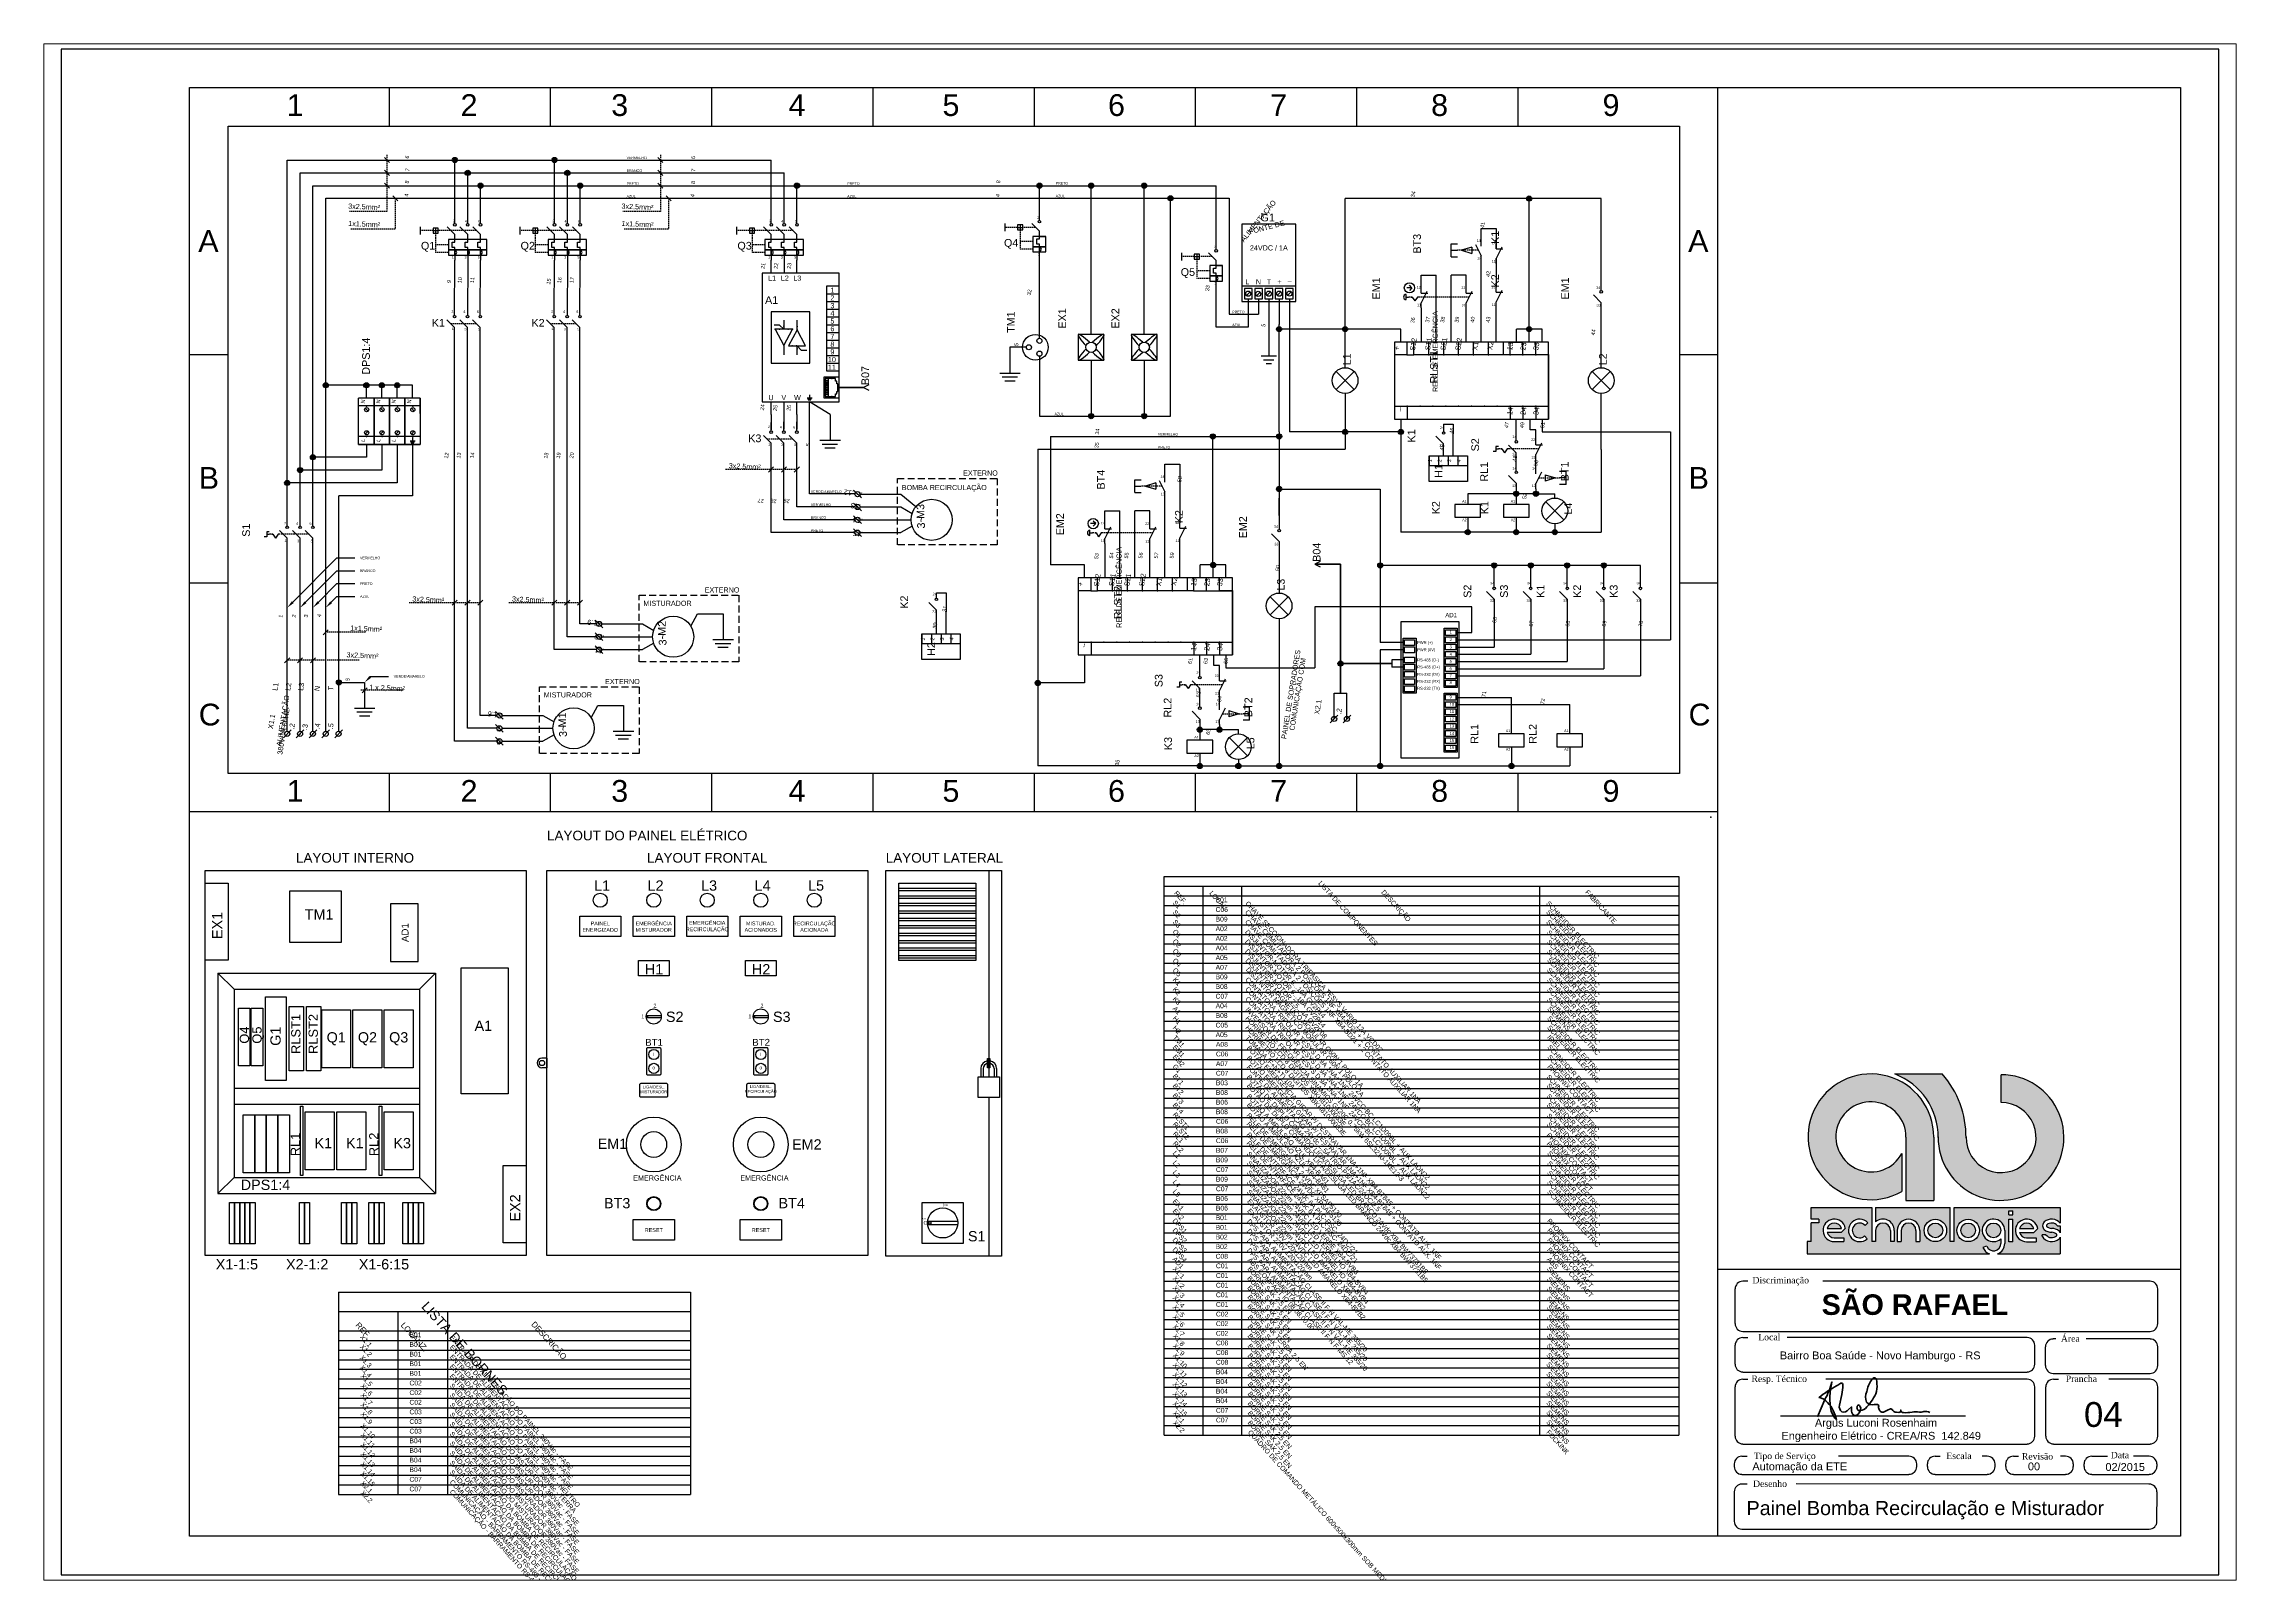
# Paper-space layout 'Layout2' of a CAD drawing. Header units: millimetres. Extents: x 2 to 828, y 1 to 580.
# The model-space entities are those that its viewports show. They can reach past a viewport. Long polylines and large blocks are cut down to what shows.
import ezdxf
from ezdxf import colors
from ezdxf.entities.mleader import LeaderData, LeaderLine
from ezdxf.enums import TextEntityAlignment as Align
from ezdxf.math import Vec2, Vec3

# ---------------------------------------------------------------- set-up
doc = ezdxf.new("R2010")
doc.units = ezdxf.units.MM
doc.linetypes.add('DASHED', pattern=[0.75, 0.5, -0.25])
doc.layers.add('selo', color=7, linetype='Continuous')
doc.styles.add('Annotative', font='arial.ttf')
doc.styles.add('Notes', font='arial.ttf', dxfattribs={"height": 3})
doc.styles.get("Standard").update_dxf_attribs({"font": 'arial.ttf'})

msp = doc.modelspace()

# ---------------------------------------------------------------- hatches: boundary and pattern name
for points in [[(254.27, 650.79, 1), (252.27, 650.79, 1)], [(293.07, 650.79, 1), (291.07, 650.79, 1)], [(259.27, 645.79, 1), (257.27, 645.79, 1)], [(264.27, 640.79, 1), (262.27, 640.79, 1)], [(298.07, 645.79, 1), (296.07, 645.79, 1)], [(303.07, 640.79, 1), (301.07, 640.79, 1)], [(387.47, 640.79, 1), (385.47, 640.79, 1)], [(481.84, 640.79, 1), (479.84, 640.79, 1)], [(501.95, 640.79, 1), (499.95, 640.79, 1)], [(522.64, 640.79, 1), (520.64, 640.79, 1)], [(532.84, 635.89, 1), (530.84, 635.89, 1)], [(672.49, 635.79, 1), (670.49, 635.79, 1)], [(575.15, 584.94, 1), (573.15, 584.94, 1)], [(600.85, 584.94, 1), (598.85, 584.94, 1)], [(672.49, 584.94, 1), (670.49, 584.94, 1)], [(204.02, 563.09, 1), (202.02, 563.09, 1)], [(219.82, 563.09, 1), (217.82, 563.09, 1)], [(225.82, 563.09, 1), (223.82, 563.09, 1)], [(231.82, 563.09, 1), (229.82, 563.09, 1)], [(501.95, 551.08, 1), (499.95, 551.08, 1)], [(522.64, 551.08, 1), (520.64, 551.08, 1)], [(549.4, 543.16, 1), (547.4, 543.16, 1)], [(575.15, 543.16, 1), (573.15, 543.16, 1)], [(600.85, 544.94, 1), (598.85, 544.94, 1)], [(622.55, 544.94, 1), (620.55, 544.94, 1)], [(194.02, 530.09, 1), (192.02, 530.09, 1)], [(199.02, 535.09, 1), (197.02, 535.09, 1)], [(189.02, 525.09, 1), (187.02, 525.09, 1)], [(575.15, 522.71, 1), (573.15, 522.71, 1)], [(667.49, 520.84, 1), (665.49, 520.84, 1)], [(675.15, 520.84, 1), (673.15, 520.84, 1)], [(648.56, 505.91, 1), (646.56, 505.91, 1)], [(667.49, 505.91, 1), (665.49, 505.91, 1)], [(682.49, 505.91, 1), (680.49, 505.91, 1)], [(549.45, 493.13, 1), (547.45, 493.13, 1)], [(614.53, 492.95, 1), (612.53, 492.95, 1)], [(658.87, 492.95, 1), (656.87, 492.95, 1)], [(673.1, 492.95, 1), (671.1, 492.95, 1)], [(687.34, 492.95, 1), (685.34, 492.95, 1)], [(701.57, 492.95, 1), (699.57, 492.95, 1)], [(599.07, 454.77, 1), (597.07, 454.77, 1)], [(209.16, 447.41, 1), (207.16, 447.41, 1)], [(481.18, 447.2, 1), (479.18, 447.2, 1)], [(544.29, 429.03, 1), (542.29, 429.03, 1)], [(551.95, 429.03, 1), (549.95, 429.03, 1)], [(544.29, 414.89, 1), (542.29, 414.89, 1)], [(559.29, 414.89, 1), (557.29, 414.89, 1)], [(575.15, 414.89, 1), (573.15, 414.89, 1)], [(614.53, 414.89, 1), (612.53, 414.89, 1)], [(665.58, 414.89, 1), (663.58, 414.89, 1)]]:
    msp.add_hatch(color=256).paths.add_polyline_path(points)
at = {"layer": 'selo'}
h = msp.add_hatch(color=0, dxfattribs=at)
h.dxf.hatch_style = 1
h.paths.add_polyline_path([(832.33, 294.98), (813.8, 294.98, -0.314958), (830.72, 270.21, 2.411144), (855.21, 294.7), (855.21, 283.86, -2.45129), (841.58, 270.52, 0.182443)])
h.paths.add_polyline_path([(835.35, 243.04), (806.37, 243.04), (806.37, 237.41, -0.642986), (813.63, 234.09), (813.63, 229.71), (812.12, 229.71), (812.12, 234.09, 1), (806.37, 234.09), (806.37, 229.71), (804.86, 229.71), (804.86, 243.04), (781.24, 243.04), (781.24, 238.48), (784.26, 238.48), (784.26, 236.97), (781.23, 236.97), (781.23, 229.71), (779.69, 229.71), (779.69, 224.92), (850.67, 224.92, -0.214084), (848.15, 227.48), (849.6, 227.91, 0.821242), (855.14, 229.01), (855.14, 230.78, -4.60202), (856.65, 234.09), (856.65, 229.01, -0.309238), (853.85, 224.92), (878.25, 224.92), (878.25, 231.45, -0.100697), (877.78, 230.83, -0.45988), (871.2, 231.81), (871.2, 232.32), (872.69, 232.32, 0.427074), (876.81, 232, 0.410877), (876.82, 232.63, 0.186203), (874.92, 233.36, -0.181325), (872.05, 234.44, -0.458616), (872.04, 237.41, -0.41774), (878.25, 236.93), (878.25, 243.04), (836.89, 243.04), (836.89, 229.71), (835.35, 229.71)])
h.paths.add_polyline_path([(834.02, 234.09, -1), (825.25, 234.09, -1)], flags=16)
h.paths.add_polyline_path([(832.51, 234.09, -1), (826.76, 234.09, -1)], flags=0)
h.paths.add_polyline_path([(846.79, 234.09, -1), (838.03, 234.09, -1)], flags=16)
h.paths.add_polyline_path([(845.28, 234.09, -1), (839.54, 234.09, -1)], flags=0)
h.paths.add_polyline_path([(823.59, 234.09), (823.59, 229.71), (822.08, 229.71), (822.08, 234.09, 1), (816.33, 234.09), (816.33, 229.71), (814.82, 229.71), (814.82, 234.09, -1)], flags=16)
h.paths.add_polyline_path([(858.22, 241.69), (859.76, 241.69), (859.76, 240.17), (858.22, 240.17)], flags=16)
h.paths.add_polyline_path([(858.22, 238.48), (859.76, 238.48), (859.76, 229.67), (858.22, 229.67)], flags=16)
h.paths.add_polyline_path([(869.47, 234.88), (867.94, 233.3), (862.39, 233.3, 0.338023), (865.17, 231.18), (868.91, 231.18), (868.91, 229.67), (865.17, 229.67, -2.123663)], flags=16)
h.paths.add_polyline_path([(862.38, 234.78, -0.767778), (867.94, 234.81)], flags=0)
h.paths.add_polyline_path([(803.38, 237.05), (802.27, 236.02, 2.414214), (802.1, 231.96), (803.12, 230.85, -2.414214)], flags=16)
h.paths.add_polyline_path([(794.59, 234.92), (793.05, 233.34), (787.51, 233.34, 0.338023), (790.28, 231.22), (794.03, 231.22), (794.03, 229.71), (790.28, 229.71, -2.123663)], flags=16)
h.paths.add_polyline_path([(793.05, 234.85), (787.5, 234.82, -0.767778)], flags=0)
h.paths.add_polyline_path([(826.76, 234.09, 1), (832.51, 234.09, 1)], flags=0)
h.paths.add_polyline_path([(845.28, 234.09, 1), (839.54, 234.09, 1)], flags=0)
h.paths.add_polyline_path([(849.39, 234.09, 1), (855.14, 234.09, 1)], flags=17)
h.paths.add_polyline_path([(867.94, 234.81, 0.767778), (862.38, 234.78)], flags=0)
h.paths.add_polyline_path([(874.9, 234.87, -0.181325), (877.77, 233.8, -0.101013), (878.25, 233.18), (878.25, 235.92), (877.13, 235.92, 0.427074), (873.01, 236.24, 0.410877), (873, 235.61, 0.186203)], flags=17)
h.paths.add_polyline_path([(793.05, 234.85, 0.767778), (787.5, 234.82)], flags=0)
h = msp.add_hatch(color=0, dxfattribs=at)
h.dxf.hatch_style = 1
h.paths.add_polyline_path([(816.57, 249.21), (816.57, 264.06, -8.182778), (818.19, 270.43), (818.19, 245.77), (829, 245.77), (829, 270.37, 3.718524)])
h = msp.add_hatch(color=0, dxfattribs=at)
h.dxf.hatch_style = 1
h.paths.add_polyline_path([(787.5, 234.82), (793.05, 234.85, 0.767778)])
h.paths.add_polyline_path([(826.76, 234.09, 1), (832.51, 234.09, 1)])
h.paths.add_polyline_path([(839.54, 234.09, 1), (845.28, 234.09, 1)])
h.paths.add_polyline_path([(862.38, 234.78), (867.94, 234.81, 0.767778)])

# ---------------------------------------------------------------- linework, layer by layer
for p, q in [((227.78, 664), (227.78, 679)), ((290.56, 664), (290.56, 679)), ((353.33, 664), (353.33, 679)), ((416.11, 664), (416.11, 679)), ((478.89, 664), (478.89, 679)), ((541.67, 664), (541.67, 679)), ((604.44, 664), (604.44, 679)), ((667.22, 664), (667.22, 679)), ((745, 115), (745, 679)), ((188.02, 508.32), (188.02, 650.79)), ((188.02, 650.79), (376.47, 650.79)), ((225.85, 651.79), (227.85, 649.79)), ((253.27, 628.03), (253.27, 650.79)), ((292.07, 628.03), (292.07, 650.79)), ((332.27, 651.79), (334.27, 649.79)), ((376.47, 628.03), (376.47, 650.79)), ((193.02, 508.32), (193.02, 645.79)), ((193.02, 645.79), (381.47, 645.79)), ((198.02, 508.32), (198.02, 640.79)), ((198.02, 640.79), (484.62, 640.79)), ((225.85, 646.79), (227.85, 644.79)), ((225.85, 641.79), (227.85, 639.79)), ((258.27, 628.03), (258.27, 645.79)), ((263.27, 628.03), (263.27, 640.79)), ((297.07, 628.03), (297.07, 645.79)), ((302.07, 628.03), (302.07, 640.79)), ((332.27, 646.79), (334.27, 644.79)), ((332.27, 641.79), (334.27, 639.79)), ((381.47, 628.03), (381.47, 645.79)), ((386.47, 628.03), (386.47, 640.79)), ((450.45, 640.79), (549.65, 640.79)), ((480.84, 627.3), (480.84, 640.89)), ((500.95, 582.89), (500.95, 640.89)), ((521.64, 582.89), (521.64, 640.89)), ((549.65, 617.92), (549.65, 640.79)), ((203.02, 428.4), (203.02, 635.89)), ((203.02, 635.89), (484.62, 635.89)), ((229.08, 636.89), (231.08, 634.89)), ((335.5, 636.89), (337.5, 634.89)), ((450.45, 635.89), (554.65, 635.89)), ((531.84, 551.08), (531.84, 635.89)), ((554.65, 635.89), (554.65, 590.77)), ((671.49, 635.79), (599.85, 635.79)), ((599.85, 584.94), (599.85, 635.79)), ((671.49, 579.94), (671.49, 635.79)), ((699.56, 635.79), (671.49, 635.79)), ((699.56, 606.7), (699.56, 635.79)), ((239.77, 624.79), (239.77, 621.79)), ((244.77, 623.29), (246.77, 623.29)), ((245.77, 624.29), (245.77, 622.29)), ((253.27, 621.79), (250.27, 624.79)), ((253.27, 626.03), (253.27, 628.03)), ((258.27, 621.79), (255.27, 624.79)), ((258.27, 626.03), (258.27, 628.03)), ((263.27, 621.79), (260.27, 624.79)), ((263.27, 626.03), (263.27, 628.03)), ((278.57, 624.79), (278.57, 621.79)), ((283.57, 623.29), (285.57, 623.29)), ((284.57, 624.29), (284.57, 622.29)), ((292.07, 621.79), (289.07, 624.79)), ((292.07, 626.03), (292.07, 628.03)), ((297.07, 621.79), (294.07, 624.79)), ((297.07, 626.03), (297.07, 628.03)), ((302.07, 621.79), (299.07, 624.79)), ((302.07, 626.03), (302.07, 628.03)), ((362.97, 624.79), (362.97, 621.79)), ((367.97, 623.29), (369.97, 623.29)), ((368.97, 624.29), (368.97, 622.29)), ((376.47, 621.79), (373.47, 624.79)), ((376.47, 626.03), (376.47, 628.03)), ((381.47, 621.79), (378.47, 624.79)), ((381.47, 626.03), (381.47, 628.03)), ((386.47, 621.79), (383.47, 624.79)), ((386.47, 626.03), (386.47, 628.03)), ((467.34, 626.05), (467.34, 623.05)), ((472.34, 624.55), (474.34, 624.55)), ((473.34, 625.55), (473.34, 623.55)), ((480.84, 623.05), (477.84, 626.05)), ((480.84, 627.3), (480.84, 629.3)), ((480.84, 627.3), (480.84, 629.3)), ((480.84, 621.05), (480.84, 623.05)), ((652.8, 619.19), (652.8, 624.19)), ((652.8, 624.19), (658.63, 624.19)), ((658.63, 624.19), (658.63, 616.23)), ((252.27, 616.79), (252.27, 618.79)), ((252.27, 618.79), (253.27, 618.78)), ((253.27, 616.79), (252.27, 616.79)), ((253.27, 619.79), (253.27, 621.79)), ((253.27, 618.78), (253.27, 619.79)), ((253.27, 615.79), (253.27, 616.79)), ((257.27, 616.79), (257.27, 618.79)), ((257.27, 618.79), (258.27, 618.79)), ((258.27, 616.79), (257.27, 616.79)), ((258.27, 619.79), (258.27, 621.79)), ((258.27, 618.79), (258.27, 619.79)), ((258.27, 615.79), (258.27, 616.79)), ((262.27, 616.79), (262.27, 618.79)), ((262.27, 618.79), (263.27, 618.79)), ((263.27, 616.79), (262.27, 616.79)), ((263.27, 619.79), (263.27, 621.79)), ((263.27, 618.79), (263.27, 619.79)), ((263.27, 615.79), (263.27, 616.79)), ((291.07, 616.79), (291.07, 618.79)), ((291.07, 618.79), (292.07, 618.78)), ((292.07, 616.79), (291.07, 616.79)), ((292.07, 619.79), (292.07, 621.79)), ((292.07, 618.78), (292.07, 619.79)), ((292.07, 615.79), (292.07, 616.79)), ((296.07, 616.79), (296.07, 618.79)), ((296.07, 618.79), (297.07, 618.79)), ((297.07, 616.79), (296.07, 616.79)), ((297.07, 619.79), (297.07, 621.79)), ((297.07, 618.79), (297.07, 619.79)), ((297.07, 615.79), (297.07, 616.79)), ((301.07, 616.79), (301.07, 618.79)), ((301.07, 618.79), (302.07, 618.79)), ((302.07, 616.79), (301.07, 616.79)), ((302.07, 619.79), (302.07, 621.79)), ((302.07, 618.79), (302.07, 619.79)), ((302.07, 615.79), (302.07, 616.79)), ((375.47, 616.79), (375.47, 618.79)), ((375.47, 618.79), (376.47, 618.78)), ((376.47, 616.79), (375.47, 616.79)), ((376.47, 619.79), (376.47, 621.79)), ((376.47, 618.78), (376.47, 619.79)), ((376.47, 615.79), (376.47, 616.79)), ((380.47, 616.79), (380.47, 618.79)), ((380.47, 618.79), (381.47, 618.79)), ((381.47, 616.79), (380.47, 616.79)), ((381.47, 619.79), (381.47, 621.79)), ((381.47, 618.79), (381.47, 619.79)), ((381.47, 615.79), (381.47, 616.79)), ((385.47, 616.79), (385.47, 618.79)), ((385.47, 618.79), (386.47, 618.79)), ((386.47, 616.79), (385.47, 616.79)), ((386.47, 619.79), (386.47, 621.79)), ((386.47, 618.79), (386.47, 619.79)), ((386.47, 615.79), (386.47, 616.79)), ((479.84, 618.05), (479.84, 620.05)), ((479.84, 620.05), (480.84, 620.04)), ((480.84, 618.05), (479.84, 618.05)), ((480.84, 620.04), (480.84, 621.05)), ((480.84, 621.05), (483.34, 621.05)), ((480.84, 617.05), (480.84, 618.05)), ((480.84, 581.39), (480.84, 617.05)), ((536.15, 614.68), (536.15, 611.68)), ((549.65, 611.68), (546.65, 614.68)), ((549.65, 615.92), (549.65, 617.92)), ((549.65, 615.92), (549.65, 617.92)), ((641.09, 613.15), (641.09, 618.15)), ((641.09, 618.15), (643.59, 618.15)), ((641.09, 615.65), (643.59, 615.65)), ((649.2, 616.9), (645.2, 615.65)), ((645.2, 615.65), (649.2, 614.4)), ((649.2, 616.9), (649.2, 614.4)), ((650.6, 617.85), (652.8, 613.44)), ((652.8, 617.19), (652.8, 619.19)), ((652.8, 617.19), (652.8, 619.19)), ((658.63, 616.23), (658.63, 618.23)), ((660.84, 616.89), (658.63, 612.48)), ((658.63, 616.23), (661.22, 616.23)), ((253.19, 590.3), (253.27, 611.79)), ((253.27, 613.79), (253.27, 611.79)), ((258.27, 611.79), (258.18, 590.3)), ((258.27, 613.79), (258.27, 611.79)), ((263.19, 590.3), (263.27, 611.79)), ((263.27, 613.79), (263.27, 611.79)), ((291.98, 590.3), (292.07, 611.79)), ((292.07, 613.79), (292.07, 611.79)), ((297.07, 611.79), (296.98, 590.3)), ((297.07, 613.79), (297.07, 611.79)), ((301.98, 590.3), (302.07, 611.79)), ((302.07, 613.79), (302.07, 611.79)), ((376.47, 613.79), (376.47, 611.79)), ((376.47, 606.79), (376.47, 611.79)), ((381.47, 613.79), (381.47, 611.79)), ((381.47, 611.79), (381.47, 606.79)), ((386.47, 613.79), (386.47, 611.79)), ((386.47, 606.79), (386.47, 611.79)), ((541.15, 613.18), (543.15, 613.18)), ((542.15, 614.18), (542.15, 612.18)), ((548.65, 606.68), (548.65, 608.68)), ((548.65, 608.68), (549.65, 608.67)), ((549.65, 606.68), (548.65, 606.68)), ((549.65, 609.68), (549.65, 611.68)), ((549.65, 608.67), (549.65, 609.68)), ((549.65, 609.68), (552.15, 609.68)), ((549.65, 605.68), (549.65, 606.68)), ((629.47, 601), (629.47, 606)), ((629.47, 606), (635.3, 606)), ((635.3, 579.94), (635.3, 606)), ((641.09, 613.15), (643.59, 613.15)), ((641.13, 579.94), (641.13, 606)), ((646.97, 606), (641.13, 606)), ((646.97, 601), (646.97, 606)), ((652.8, 611.44), (652.8, 613.44)), ((652.8, 579.94), (652.8, 611.44)), ((658.63, 610.48), (658.63, 612.48)), ((658.63, 612.48), (658.63, 609.76)), ((658.63, 609.76), (658.63, 601.31)), ((699.56, 600), (699.56, 606.7)), ((402.92, 601.68), (397.92, 601.68)), ((397.92, 601.68), (397.92, 568.68)), ((397.92, 598.68), (402.92, 598.68)), ((402.92, 598.68), (402.92, 600.18)), ((549.65, 601.68), (549.65, 603.68)), ((549.65, 585.77), (549.65, 601.68)), ((559.65, 601.77), (580.65, 601.77)), ((561.44, 598.07), (562.86, 599.48)), ((563.65, 596.77), (563.65, 597.77)), ((565.34, 597.96), (566.75, 599.37)), ((569.44, 598.07), (570.86, 599.48)), ((573.44, 598.07), (574.86, 599.48)), ((577.44, 598.07), (578.86, 599.48)), ((623.59, 596.45), (623.59, 598.45)), ((623.59, 597.45), (624.59, 597.45)), ((625.88, 601.03), (623.88, 601.03)), ((625.88, 601.03), (624.88, 602.03)), ((625.88, 601.03), (624.88, 600.03)), ((625.49, 597.45), (625.99, 597.45)), ((625.99, 597.45), (626.99, 595.95)), ((627.99, 597.45), (626.99, 595.95)), ((628.49, 597.45), (627.99, 597.45)), ((629.47, 599), (629.47, 601)), ((629.47, 599), (629.47, 601)), ((631.67, 599.66), (629.47, 595.25)), ((629.47, 599), (632.05, 599)), ((646.97, 599), (646.97, 601)), ((649.17, 599.66), (646.97, 595.25)), ((646.97, 599), (649.55, 599)), ((658.63, 599.31), (658.63, 601.31)), ((660.84, 599.97), (658.63, 595.56)), ((658.63, 599.31), (661.22, 599.31)), ((699.56, 595.25), (696.56, 598.25)), ((397.92, 595.68), (402.92, 595.68)), ((397.92, 592.68), (402.92, 592.68)), ((397.92, 589.68), (402.92, 589.68)), ((554.65, 590.77), (566.15, 590.77)), ((562.15, 596.77), (562.15, 585.77)), ((566.15, 596.77), (566.15, 590.77)), ((570.15, 596.77), (570.12, 574.52)), ((574.15, 596.77), (574.15, 586.77)), ((578.15, 596.77), (578.15, 544.94)), ((629.47, 593.25), (629.47, 595.25)), ((629.47, 593.25), (629.47, 579.94)), ((646.97, 593.25), (646.97, 595.25)), ((646.97, 579.94), (646.97, 595.25)), ((658.63, 579.94), (658.63, 595.56)), ((658.63, 593.56), (658.63, 595.56)), ((699.56, 569.94), (699.56, 595.25)), ((253.18, 585.55), (250.18, 588.55)), ((253.18, 424.55), (253.18, 585.55)), ((258.18, 585.55), (255.18, 588.55)), ((258.18, 429.55), (258.18, 585.55)), ((263.18, 585.55), (260.18, 588.55)), ((263.18, 434.55), (263.18, 585.55)), ((291.98, 585.55), (288.98, 588.55)), ((291.98, 460.19), (291.98, 585.55)), ((296.98, 585.55), (293.98, 588.55)), ((296.98, 465.19), (296.98, 585.55)), ((301.98, 585.55), (298.98, 588.55)), ((301.98, 470.19), (301.98, 585.55)), ((379.7, 586.55), (377.55, 586.55)), ((384.69, 584.89), (378.03, 584.89)), ((378.03, 584.89), (381.36, 578.64)), ((381.36, 584.89), (379.7, 586.55)), ((381.36, 588.47), (381.36, 584.89)), ((381.36, 578.64), (384.69, 584.89)), ((386.49, 584.72), (383.15, 578.47)), ((386.49, 584.72), (386.49, 588.47)), ((389.82, 578.47), (386.49, 584.72)), ((397.92, 586.68), (402.92, 586.68)), ((397.92, 583.68), (402.92, 583.68)), ((397.92, 580.68), (402.92, 580.68)), ((562.15, 585.77), (549.65, 585.77)), ((574.15, 544.94), (574.15, 586.77)), ((621.55, 584.94), (574.15, 584.94)), ((599.85, 569.94), (599.85, 584.94)), ((621.55, 579.94), (621.55, 584.94)), ((676.55, 584.94), (666.55, 584.94)), ((666.55, 579.94), (666.55, 584.94)), ((676.55, 579.94), (676.55, 584.94)), ((165, 575), (150, 575)), ((381.36, 578.64), (381.36, 574.89)), ((383.15, 578.47), (389.82, 578.47)), ((386.49, 574.89), (386.49, 578.47)), ((386.49, 578.47), (388.15, 576.81)), ((388.15, 576.81), (390.29, 576.81)), ((397.92, 577.68), (402.92, 577.68)), ((397.92, 574.68), (402.92, 574.68)), ((402.92, 571.68), (402.92, 574.68)), ((475.76, 577.87), (469.38, 577.87)), ((469.38, 577.87), (469.38, 567.87)), ((480.84, 574.39), (480.84, 551.08)), ((500.95, 572.89), (500.95, 551.08)), ((521.64, 572.89), (521.64, 551.08)), ((567.12, 574.52), (573.12, 574.52)), ((568.13, 573.02), (572.13, 573.02)), ((624.05, 579.94), (619.05, 579.94)), ((624.05, 574.94), (619.05, 574.94)), ((624.05, 574.94), (624.05, 579.94)), ((624.05, 574.94), (626.55, 574.94)), ((626.55, 574.94), (626.55, 579.94)), ((626.55, 574.94), (626.55, 574.94)), ((661.55, 574.94), (626.55, 574.94)), ((632.38, 574.94), (632.38, 579.94)), ((638.22, 574.94), (638.22, 579.94)), ((644.05, 574.94), (644.05, 579.94)), ((649.88, 574.94), (649.88, 579.94)), ((655.72, 574.94), (655.72, 579.94)), ((661.55, 574.94), (661.55, 579.94)), ((664.05, 574.94), (661.55, 574.94)), ((661.55, 574.94), (661.55, 574.94)), ((664.05, 574.94), (664.05, 579.94)), ((664.05, 579.94), (669.05, 579.94)), ((679.05, 574.94), (664.05, 574.94)), ((669.05, 574.94), (669.05, 579.94)), ((674.05, 574.94), (674.05, 579.94)), ((679.05, 579.94), (674.05, 579.94)), ((679.05, 574.94), (679.05, 579.94)), ((679.05, 574.94), (679.05, 554.94)), ((745, 575), (730, 575)), ((401.42, 565.72), (397.42, 565.72)), ((397.42, 565.72), (397.42, 558.72)), ((397.92, 571.68), (402.92, 571.68)), ((397.92, 568.68), (402.92, 568.68)), ((398.76, 558.72), (398.76, 565.72)), ((401.42, 564.72), (401.42, 565.72)), ((401.92, 564.72), (401.42, 564.72)), ((401.92, 563.72), (401.92, 564.72)), ((402.42, 563.72), (401.92, 563.72)), ((402.42, 560.72), (402.42, 563.72)), ((402.92, 568.68), (402.92, 571.68)), ((465.38, 567.87), (473.38, 567.87)), ((466.34, 566.38), (472.34, 566.38)), ((467.34, 564.88), (471.34, 564.88)), ((569.13, 571.52), (571.13, 571.52)), ((603.38, 568.47), (596.31, 561.4)), ((596.31, 568.47), (603.38, 561.4)), ((703.09, 568.47), (696.02, 561.4)), ((696.02, 568.47), (703.09, 561.4)), ((236.82, 563.09), (203.02, 563.09)), ((215.82, 540.09), (215.82, 558.09)), ((221.82, 558.09), (215.82, 558.09)), ((221.82, 555.09), (215.82, 555.09)), ((218.82, 558.09), (218.82, 563.09)), ((221.82, 558.09), (221.82, 540.09)), ((221.82, 552.09), (221.82, 558.09)), ((221.82, 540.09), (221.82, 558.09)), ((227.82, 558.09), (221.82, 558.09)), ((227.82, 555.09), (221.82, 555.09)), ((224.82, 558.09), (224.82, 563.09)), ((227.82, 558.09), (227.82, 540.09)), ((227.82, 552.09), (227.82, 558.09)), ((227.82, 540.09), (227.82, 558.09)), ((233.82, 558.09), (227.82, 558.09)), ((233.82, 555.09), (227.82, 555.09)), ((230.82, 558.09), (230.82, 563.09)), ((233.82, 558.09), (233.82, 540.09)), ((233.82, 552.09), (233.82, 558.09)), ((233.82, 540.09), (233.82, 558.09)), ((239.82, 558.09), (233.82, 558.09)), ((239.82, 555.09), (233.82, 555.09)), ((236.82, 558.09), (236.82, 563.09)), ((239.82, 558.09), (239.82, 540.09)), ((239.82, 552.09), (239.82, 558.09)), ((376.38, 551.68), (376.38, 556.68)), ((381.38, 556.68), (381.38, 551.68)), ((386.38, 551.68), (386.38, 556.68)), ((390.39, 558.18), (392.39, 558.18)), ((390.62, 557.81), (392.12, 557.81)), ((390.88, 557.43), (391.88, 557.43)), ((391.38, 520.81), (391.38, 556.68)), ((399.35, 551.68), (391.38, 556.68)), ((391.39, 559.43), (391.39, 558.18)), ((397.42, 558.72), (401.42, 558.72)), ((401.42, 558.72), (401.42, 559.72)), ((401.42, 559.72), (401.92, 559.72)), ((401.92, 559.72), (401.92, 560.72)), ((401.92, 560.72), (402.42, 560.72)), ((414.38, 563.22), (412.38, 562.22)), ((412.38, 562.22), (414.38, 561.22)), ((599.85, 559.94), (599.85, 544.94)), ((619.05, 554.94), (679.05, 554.94)), ((624.05, 554.94), (624.05, 549.94)), ((664.05, 554.94), (664.05, 549.94)), ((669.05, 554.94), (669.05, 549.94)), ((674.05, 554.94), (674.05, 549.94)), ((679.05, 554.94), (679.05, 549.94)), ((699.56, 538.11), (699.56, 559.94)), ((219.5, 553.02), (218.35, 554.17)), ((225.5, 553.02), (224.35, 554.17)), ((231.5, 553.02), (230.35, 554.17)), ((237.5, 553.02), (236.35, 554.17)), ((376.38, 551.68), (376.38, 545.7)), ((376.38, 545.32), (376.38, 548.57)), ((381.38, 551.68), (381.38, 545.95)), ((381.38, 545.32), (381.38, 548.82)), ((386.38, 551.68), (386.38, 545.95)), ((386.38, 545.32), (386.38, 548.82)), ((399.35, 551.68), (399.35, 541.68)), ((480.84, 551.08), (531.84, 551.08)), ((619.05, 549.94), (624.05, 549.94)), ((621.55, 549.94), (621.55, 544.94)), ((638.2, 547.9), (641.95, 547.9)), ((638.2, 547.9), (638.2, 545)), ((641.95, 547.9), (641.95, 544.19)), ((666.49, 541.57), (666.49, 549.94)), ((671.94, 545.76), (671.94, 549.94)), ((674.05, 549.94), (679.05, 549.94)), ((676.55, 549.94), (676.55, 544.94)), ((221.82, 543.09), (215.82, 543.09)), ((215.82, 540.09), (221.82, 540.09)), ((221.82, 540.09), (215.82, 540.09)), ((219.5, 545.17), (218.35, 544.02)), ((218.82, 540.09), (218.82, 535.09)), ((227.82, 543.09), (221.82, 543.09)), ((221.82, 540.09), (227.82, 540.09)), ((227.82, 540.09), (221.82, 540.09)), ((225.5, 545.17), (224.35, 544.02)), ((224.82, 540.09), (224.82, 530.09)), ((233.82, 543.09), (227.82, 543.09)), ((227.82, 540.09), (233.82, 540.09)), ((233.82, 540.09), (227.82, 540.09)), ((231.5, 545.17), (230.35, 544.02)), ((230.82, 540.09), (230.82, 525.09)), ((239.82, 543.09), (233.82, 543.09)), ((233.82, 540.09), (239.82, 540.09)), ((239.82, 540.09), (233.82, 540.09)), ((235.82, 541.47), (237.82, 541.47)), ((236.06, 541.09), (237.56, 541.09)), ((236.31, 540.72), (237.31, 540.72)), ((237.5, 545.17), (236.35, 544.02)), ((236.82, 542.72), (236.82, 541.47)), ((236.82, 540.09), (236.82, 520.09)), ((376.38, 540.57), (373.38, 543.57)), ((376.38, 505.72), (376.38, 540.57)), ((381.38, 540.57), (378.38, 543.57)), ((381.38, 510.72), (381.38, 540.57)), ((386.38, 540.57), (383.38, 543.57)), ((386.38, 515.72), (386.38, 540.57)), ((395.35, 541.68), (403.35, 541.68)), ((396.3, 540.18), (402.3, 540.18)), ((397.31, 538.68), (401.31, 538.68)), ((480.18, 538.16), (599.85, 538.16)), ((480.18, 538.16), (480.18, 414.89)), ((485.18, 543.16), (574.15, 543.16)), ((485.18, 543.16), (485.18, 493.13)), ((548.4, 493.13), (548.4, 543.16)), ((574.15, 544.94), (574.15, 535.33)), ((574.15, 543.16), (574.15, 507.01)), ((621.55, 544.94), (578.15, 544.94)), ((599.85, 544.94), (599.85, 538.16)), ((621.55, 544.94), (621.55, 505.91)), ((638.2, 540.25), (635.2, 543.25)), ((638.2, 535.64), (638.2, 540.25)), ((641.95, 535.64), (641.95, 544.19)), ((659.51, 539.32), (658.51, 539.32)), ((658.51, 539.32), (658.51, 537.32)), ((658.51, 538.32), (659.51, 538.32)), ((660.41, 538.32), (660.91, 538.32)), ((660.91, 538.32), (661.91, 536.82)), ((662.91, 538.32), (661.91, 536.82)), ((663.41, 538.32), (662.91, 538.32)), ((666.49, 536.82), (663.49, 539.82)), ((674.15, 545.76), (671.94, 545.76)), ((674.15, 541.87), (674.15, 545.76)), ((674.15, 539.87), (674.15, 541.87)), ((676.35, 540.53), (674.15, 536.12)), ((674.15, 539.87), (676.73, 539.87)), ((676.55, 544.94), (726.52, 544.94)), ((699.56, 538.11), (699.56, 505.91)), ((726.52, 544.94), (726.52, 463.98)), ((224.82, 530.09), (193.02, 530.09)), ((218.82, 535.09), (198.02, 535.09)), ((377.38, 531.29), (375.38, 529.29)), ((382.38, 531.29), (380.38, 529.29)), ((387.38, 531.29), (385.38, 529.29)), ((529.7, 527.39), (529.7, 532.39)), ((529.7, 532.39), (535.54, 532.39)), ((535.54, 532.39), (535.54, 518.1)), ((632.51, 535.64), (632.51, 531.89)), ((632.51, 531.89), (647.51, 531.89)), ((636.26, 535.64), (636.26, 531.89)), ((640.01, 535.64), (640.01, 531.89)), ((643.76, 535.64), (643.76, 531.89)), ((658.51, 537.32), (657.51, 537.32)), ((666.49, 529.73), (666.49, 536.82)), ((674.15, 534.12), (674.15, 536.12)), ((674.15, 530.57), (674.15, 534.12)), ((674.15, 528.57), (674.15, 530.57)), ((674.15, 528.57), (674.15, 530.57)), ((676.35, 529.23), (674.15, 524.82)), ((685.86, 529.53), (683.36, 529.53)), ((685.86, 524.53), (685.86, 529.53)), ((230.82, 525.09), (188.02, 525.09)), ((409.01, 520.81), (391.38, 520.81)), ((411.52, 519.22), (408.52, 522.22)), ((411.02, 520.72), (426.95, 520.72)), ((426.95, 520.72), (432.75, 515.86)), ((517.99, 521.34), (517.99, 526.34)), ((517.99, 526.34), (520.49, 526.34)), ((517.99, 523.84), (520.49, 523.84)), ((517.99, 521.34), (520.49, 521.34)), ((526.1, 525.09), (522.1, 523.84)), ((522.1, 523.84), (526.1, 522.59)), ((526.1, 525.09), (526.1, 522.59)), ((527.5, 526.04), (529.7, 521.64)), ((529.7, 525.39), (529.7, 527.39)), ((529.7, 525.39), (529.7, 527.39)), ((529.7, 519.64), (529.7, 521.64)), ((574.15, 522.71), (613.53, 522.71)), ((613.53, 522.71), (613.53, 462.92)), ((674.15, 520.84), (647.56, 520.84)), ((647.56, 520.84), (647.56, 516.7)), ((666.49, 524.98), (663.49, 527.98)), ((666.49, 524.98), (666.49, 516.7)), ((674.15, 522.82), (674.15, 524.82)), ((674.15, 522.82), (674.15, 520.84)), ((674.15, 520.84), (681.49, 520.84)), ((677.75, 528.28), (681.75, 527.03)), ((677.75, 528.28), (677.75, 525.78)), ((681.75, 527.03), (677.75, 525.78)), ((681.49, 519.2), (681.49, 520.84)), ((685.86, 527.03), (683.36, 527.03)), ((685.86, 524.53), (683.36, 524.53)), ((236.82, 520.09), (208.16, 520.09)), ((409.02, 515.72), (386.38, 515.72)), ((411.52, 514.22), (408.52, 517.22)), ((411.52, 509.22), (408.52, 512.22)), ((411.02, 515.72), (426.95, 515.72)), ((426.95, 515.72), (431.28, 513.22)), ((506.37, 509.19), (506.37, 514.19)), ((506.37, 514.19), (512.2, 514.19)), ((512.2, 488.13), (512.2, 514.19)), ((518.04, 488.13), (518.04, 514.19)), ((523.87, 514.19), (518.04, 514.19)), ((523.87, 509.19), (523.87, 514.19)), ((529.7, 488.13), (529.7, 519.64)), ((535.54, 518.1), (535.54, 509.5)), ((574.15, 512.43), (574.15, 519.13)), ((685.02, 517.73), (677.95, 510.66)), ((677.95, 517.73), (685.02, 510.66)), ((180.05, 504.07), (179.05, 504.07)), ((181.05, 506.07), (180.05, 506.07)), ((180.05, 506.07), (180.05, 504.07)), ((180.05, 505.07), (181.05, 505.07)), ((181.94, 505.07), (182.44, 505.07)), ((182.44, 505.07), (183.44, 503.57)), ((184.44, 505.07), (183.44, 503.57)), ((184.94, 505.07), (184.44, 505.07)), ((188.02, 503.57), (185.02, 506.57)), ((188.02, 508.32), (188.02, 511.57)), ((188.02, 428.4), (188.02, 503.57)), ((188.02, 501.57), (188.02, 503.57)), ((193.02, 503.57), (190.02, 506.57)), ((193.02, 508.32), (193.02, 511.82)), ((193.02, 428.4), (193.02, 503.57)), ((193.02, 501.57), (193.02, 503.57)), ((198.02, 503.57), (195.02, 506.57)), ((198.02, 508.32), (198.02, 511.82)), ((198.02, 428.4), (198.02, 503.57)), ((198.02, 501.57), (198.02, 503.57)), ((409.02, 505.72), (376.38, 505.72)), ((409.02, 510.72), (381.38, 510.72)), ((411.52, 504.22), (408.52, 507.22)), ((411.02, 510.72), (430.88, 510.72)), ((411.02, 505.72), (426.95, 505.72)), ((431.28, 508.22), (426.95, 505.72)), ((500.5, 504.64), (500.5, 506.64)), ((500.5, 505.64), (501.5, 505.64)), ((502.79, 509.22), (500.79, 509.22)), ((502.79, 509.22), (501.79, 510.22)), ((502.79, 509.22), (501.79, 508.22)), ((502.39, 505.64), (502.89, 505.64)), ((502.89, 505.64), (503.89, 504.14)), ((504.89, 505.64), (503.89, 504.14)), ((505.39, 505.64), (504.89, 505.64)), ((506.37, 507.19), (506.37, 509.19)), ((506.37, 507.19), (506.37, 509.19)), ((508.57, 507.85), (506.37, 503.44)), ((506.37, 507.19), (508.95, 507.19)), ((523.87, 507.19), (523.87, 509.19)), ((526.07, 507.85), (523.87, 503.44)), ((523.87, 507.19), (526.45, 507.19)), ((535.54, 507.5), (535.54, 509.5)), ((537.74, 508.16), (535.54, 503.75)), ((535.54, 507.5), (538.12, 507.5)), ((535.54, 488.13), (535.54, 503.75)), ((535.54, 501.75), (535.54, 503.75)), ((574.15, 502.26), (571.15, 505.26)), ((666.49, 505.91), (621.55, 505.91)), ((647.56, 511.7), (647.56, 505.91)), ((666.49, 511.7), (666.49, 505.91)), ((666.49, 505.91), (699.56, 505.91)), ((681.49, 509.2), (681.49, 505.91)), ((506.37, 501.44), (506.37, 503.44)), ((506.37, 501.44), (506.37, 488.13)), ((523.87, 501.44), (523.87, 503.44)), ((523.87, 488.13), (523.87, 503.44)), ((574.15, 502.26), (574.15, 482.2)), ((498.45, 493.13), (485.18, 493.13)), ((500.95, 488.13), (495.95, 488.13)), ((498.45, 488.13), (498.45, 493.13)), ((500.95, 483.13), (500.95, 488.13)), ((503.45, 483.13), (503.45, 488.13)), ((509.29, 483.13), (509.29, 488.13)), ((515.12, 483.13), (515.12, 488.13)), ((520.95, 483.13), (520.95, 488.13)), ((526.79, 483.13), (526.79, 488.13)), ((532.62, 483.13), (532.62, 488.13)), ((538.45, 483.13), (538.45, 488.13)), ((540.95, 483.13), (540.95, 488.13)), ((543.45, 488.13), (543.45, 493.13)), ((553.45, 493.13), (543.45, 493.13)), ((545.95, 483.13), (545.95, 488.13)), ((548.4, 493.13), (548.4, 488.13)), ((550.95, 483.13), (550.95, 488.13)), ((555.95, 488.13), (550.95, 488.13)), ((553.45, 488.13), (553.45, 493.13)), ((555.95, 483.13), (555.95, 488.13)), ((590.11, 494.43), (588.11, 493.43)), ((588.11, 493.43), (590.11, 492.43)), ((666.49, 492.95), (613.53, 492.95)), ((657.87, 484.52), (657.87, 492.95)), ((714.8, 492.95), (666.49, 492.95)), ((672.1, 484.52), (672.1, 492.95)), ((686.34, 484.52), (686.34, 492.95)), ((700.57, 484.52), (700.57, 492.95)), ((714.8, 484.52), (714.8, 492.95)), ((165, 486), (150, 486)), ((254.18, 479.44), (252.18, 477.44)), ((259.18, 479.44), (257.18, 477.44)), ((264.18, 479.44), (262.18, 477.44)), ((292.98, 479.44), (290.98, 477.44)), ((297.98, 479.44), (295.98, 477.44)), ((302.98, 479.44), (300.98, 477.44)), ((440.74, 475.53), (437.74, 478.53)), ((440.74, 480.28), (440.74, 482.28)), ((440.74, 482.28), (444.49, 482.28)), ((444.49, 482.28), (444.49, 474.84)), ((500.95, 483.13), (495.95, 483.13)), ((500.95, 483.13), (503.45, 483.13)), ((503.45, 483.13), (503.45, 483.13)), ((538.45, 483.13), (503.45, 483.13)), ((540.95, 483.13), (538.45, 483.13)), ((538.45, 483.13), (538.45, 483.13)), ((540.95, 483.13), (555.95, 483.13)), ((555.95, 483.13), (550.95, 483.13)), ((555.95, 483.13), (555.95, 463.13)), ((577.68, 480.74), (570.61, 473.67)), ((570.61, 480.74), (577.68, 473.67)), ((657.87, 479.77), (654.87, 482.77)), ((657.87, 479.77), (657.87, 461.17)), ((672.1, 479.77), (669.1, 482.77)), ((672.1, 479.77), (672.1, 458.36)), ((686.34, 479.77), (683.34, 482.77)), ((686.34, 479.77), (686.34, 455.54)), ((700.57, 479.77), (697.57, 482.77)), ((700.57, 479.77), (700.57, 452.73)), ((714.8, 479.77), (711.8, 482.77)), ((714.8, 479.77), (714.8, 449.92)), ((745, 486), (730, 486)), ((308.41, 470.19), (301.98, 470.19)), ((310.91, 468.69), (307.91, 471.69)), ((310.41, 470.19), (326.35, 470.19)), ((326.35, 470.19), (330.68, 467.69)), ((345.12, 469.29), (347.71, 474.09)), ((347.71, 474.09), (357.71, 474.09)), ((357.71, 474.09), (357.71, 464.09)), ((440.74, 466.3), (440.74, 475.53)), ((444.49, 466.3), (444.49, 474.84)), ((574.15, 472.2), (574.15, 414.89)), ((649.14, 476.79), (588.08, 476.79)), ((588.08, 476.79), (588.08, 453.13)), ((649.14, 466.79), (649.14, 476.79)), ((204.02, 467.95), (202.02, 465.95)), ((308.41, 465.19), (296.98, 465.19)), ((310.91, 463.69), (307.91, 466.69)), ((310.91, 458.69), (307.91, 461.69)), ((310.41, 465.19), (330.27, 465.19)), ((330.68, 462.69), (326.35, 460.19)), ((353.71, 464.09), (361.71, 464.09)), ((354.66, 462.59), (360.66, 462.59)), ((355.67, 461.09), (359.67, 461.09)), ((435.05, 466.3), (435.05, 462.55)), ((435.05, 462.55), (450.05, 462.55)), ((438.8, 466.3), (438.8, 462.55)), ((442.55, 466.3), (442.55, 462.55)), ((446.3, 466.3), (446.3, 462.55)), ((495.95, 463.13), (555.95, 463.13)), ((500.95, 463.13), (500.95, 458.13)), ((540.95, 463.13), (540.95, 458.13)), ((545.95, 463.13), (545.95, 458.13)), ((550.95, 463.13), (550.95, 458.13)), ((555.95, 463.13), (555.95, 458.13)), ((622.99, 462.92), (613.53, 462.92)), ((642.89, 466.79), (644.14, 466.79)), ((642.89, 463.98), (726.52, 463.98)), ((642.89, 461.17), (657.87, 461.17)), ((644.14, 466.79), (649.14, 466.79)), ((189.02, 457.02), (187.02, 455.02)), ((194.02, 457.02), (192.02, 455.02)), ((199.02, 457.02), (197.02, 455.02)), ((308.41, 460.19), (291.98, 460.19)), ((310.41, 460.19), (326.35, 460.19)), ((495.95, 458.13), (500.95, 458.13)), ((498.45, 458.13), (498.45, 447.2)), ((543.29, 449.77), (543.29, 458.13)), ((548.74, 453.95), (548.74, 458.13)), ((550.95, 453.95), (548.74, 453.95)), ((550.95, 458.13), (555.95, 458.13)), ((550.95, 450.06), (550.95, 453.95)), ((553.45, 458.13), (553.45, 453.13)), ((553.45, 453.13), (588.08, 453.13)), ((622.99, 460.11), (613.53, 460.11)), ((613.53, 460.11), (613.53, 414.89)), ((622.99, 456.17), (617.99, 456.17)), ((617.99, 456.17), (617.99, 453.36)), ((622.99, 453.36), (617.99, 453.36)), ((642.89, 458.36), (672.1, 458.36)), ((642.89, 455.54), (686.34, 455.54)), ((642.89, 452.73), (700.57, 452.73)), ((208.16, 428.41), (208.16, 447.41)), ((208.16, 447.41), (218.16, 447.41)), ((219.16, 445.36), (217.16, 443.36)), ((218.16, 447.41), (218.16, 437.41)), ((498.45, 447.2), (480.18, 447.2)), ((535.32, 445.52), (534.32, 445.52)), ((536.32, 447.52), (535.32, 447.52)), ((535.32, 447.52), (535.32, 445.52)), ((535.32, 446.52), (536.32, 446.52)), ((537.21, 446.52), (537.71, 446.52)), ((537.71, 446.52), (538.71, 445.02)), ((539.71, 446.52), (538.71, 445.02)), ((540.21, 446.52), (539.71, 446.52)), ((543.29, 445.02), (540.29, 448.02)), ((543.29, 437.92), (543.29, 445.02)), ((550.95, 448.06), (550.95, 450.06)), ((553.16, 448.72), (550.95, 444.31)), ((550.95, 448.06), (553.54, 448.06)), ((550.95, 442.31), (550.95, 444.31)), ((642.89, 449.92), (714.8, 449.92)), ((214.16, 437.41), (222.16, 437.41)), ((215.11, 435.91), (221.11, 435.91)), ((272.12, 433.05), (269.12, 436.05)), ((306.33, 433.64), (308.92, 438.44)), ((308.92, 438.44), (318.92, 438.44)), ((318.92, 438.44), (318.92, 428.44)), ((543.29, 433.17), (540.29, 436.17)), ((550.95, 438.77), (550.95, 442.31)), ((550.95, 436.77), (550.95, 438.77)), ((550.95, 436.77), (550.95, 438.77)), ((553.16, 437.42), (550.95, 433.02)), ((554.56, 436.47), (558.56, 435.22)), ((554.56, 436.47), (554.56, 433.97)), ((562.67, 437.72), (560.17, 437.72)), ((562.67, 432.72), (562.67, 437.72)), ((595.57, 433.2), (595.57, 443.2)), ((595.57, 443.2), (600.57, 443.2)), ((600.57, 433.2), (600.57, 443.2)), ((642.89, 441.6), (664.58, 441.6)), ((642.89, 438.78), (687.27, 438.78)), ((664.58, 427.39), (664.58, 441.6)), ((687.27, 427.39), (687.27, 438.78)), ((186.52, 425.9), (189.52, 428.9)), ((191.52, 425.9), (194.52, 428.9)), ((196.52, 425.9), (199.52, 428.9)), ((201.52, 425.9), (204.52, 428.9)), ((206.52, 425.9), (209.52, 428.9)), ((216.12, 434.41), (220.12, 434.41)), ((269.62, 429.55), (258.18, 429.55)), ((269.62, 434.55), (263.18, 434.55)), ((272.12, 428.05), (269.12, 431.05)), ((271.62, 434.55), (287.55, 434.55)), ((271.62, 429.55), (291.48, 429.55)), ((287.55, 434.55), (291.88, 432.05)), ((291.88, 427.05), (287.55, 424.55)), ((314.92, 428.44), (322.92, 428.44)), ((315.87, 426.94), (321.87, 426.94)), ((543.29, 433.17), (543.29, 424.89)), ((550.95, 429.03), (543.29, 429.03)), ((550.95, 431.02), (550.95, 433.02)), ((550.95, 431.02), (550.95, 429.03)), ((550.95, 429.03), (558.29, 429.03)), ((558.56, 435.22), (554.56, 433.97)), ((558.29, 427.39), (558.29, 429.03)), ((562.67, 435.22), (560.17, 435.22)), ((562.67, 432.72), (560.17, 432.72)), ((594.07, 431.7), (597.07, 434.7)), ((599.07, 431.7), (602.07, 434.7)), ((269.62, 424.55), (253.18, 424.55)), ((272.12, 423.05), (269.12, 426.05)), ((271.62, 424.55), (287.55, 424.55)), ((316.88, 425.44), (320.88, 425.44)), ((543.29, 419.89), (543.29, 414.1)), ((561.83, 425.92), (554.76, 418.85)), ((554.76, 425.92), (561.83, 418.85)), ((664.58, 422.39), (664.58, 414.89)), ((687.27, 422.39), (687.27, 414.89)), ((730, 412), (165, 412)), ((227.78, 397), (227.78, 412)), ((290.56, 397), (290.56, 412)), ((353.33, 397), (353.33, 412)), ((416.11, 397), (416.11, 412)), ((478.89, 397), (478.89, 412)), ((543.29, 414.89), (480.18, 414.89)), ((541.67, 397), (541.67, 412)), ((543.29, 414.89), (574.15, 414.89)), ((558.29, 417.39), (558.29, 414.89)), ((574.15, 414.89), (687.27, 414.89)), ((604.44, 397), (604.44, 412)), ((667.22, 397), (667.22, 412)), ((165, 397), (150, 397)), ((730, 397), (165, 397)), ((745, 397), (730, 397)), ((314.07, 374.26), (339.11, 374.26)), ((456.09, 367.25), (426.06, 367.25)), ((461.1, 374.26), (461.1, 293.91)), ((529.47, 154.34), (529.47, 371.84)), ((529.47, 371.84), (729.72, 371.84)), ((529.47, 368.09), (729.72, 368.09)), ((544.47, 368.09), (544.47, 154.34)), ((559.47, 368.09), (559.47, 154.34)), ((675.48, 368.09), (675.48, 154.34)), ((729.72, 371.84), (729.72, 154.34)), ((426.06, 366.35), (456.09, 366.35)), ((426.06, 364.35), (456.09, 364.35)), ((426.06, 363.45), (456.09, 363.45)), ((426.06, 361.45), (456.09, 361.45)), ((426.06, 360.55), (456.09, 360.55)), ((426.06, 358.54), (456.09, 358.54)), ((529.47, 364.34), (729.72, 364.34)), ((529.47, 360.59), (729.72, 360.59)), ((426.06, 357.64), (456.09, 357.64)), ((426.06, 355.64), (456.09, 355.64)), ((426.06, 354.74), (456.09, 354.74)), ((426.06, 352.74), (456.09, 352.74)), ((426.06, 351.84), (456.09, 351.84)), ((529.47, 356.84), (729.72, 356.84)), ((529.47, 353.09), (729.72, 353.09)), ((426.06, 349.83), (456.09, 349.83)), ((426.06, 348.93), (456.09, 348.93)), ((426.06, 346.93), (456.09, 346.93)), ((426.06, 346.03), (456.09, 346.03)), ((426.06, 344.03), (456.09, 344.03)), ((426.06, 343.12), (456.09, 343.12)), ((529.47, 349.34), (729.72, 349.34)), ((529.47, 345.59), (729.72, 345.59)), ((529.47, 341.84), (729.72, 341.84)), ((161.04, 334.23), (245.75, 334.23)), ((161.04, 334.23), (161.04, 248.39)), ((161.04, 334.23), (167.3, 327.97)), ((245.75, 334.23), (239.49, 327.97)), ((245.74, 334.23), (245.74, 248.39)), ((426.06, 341.12), (456.09, 341.12)), ((426.06, 340.22), (456.09, 340.22)), ((529.47, 338.09), (729.72, 338.09)), ((529.47, 334.34), (729.72, 334.34)), ((167.3, 327.97), (167.3, 254.65)), ((167.3, 327.97), (239.49, 327.97)), ((239.49, 327.97), (239.49, 254.65)), ((529.47, 330.59), (729.72, 330.59)), ((529.47, 326.84), (729.72, 326.84)), ((327.78, 317.36), (328.45, 317.7)), ((327.78, 317.36), (328.45, 317.03)), ((327.8, 317.7), (333.63, 317.7)), ((327.8, 317.03), (333.63, 317.03)), ((328.45, 317.03), (328.45, 317.7)), ((369.45, 317.36), (370.12, 317.7)), ((369.45, 317.36), (370.12, 317.03)), ((369.47, 317.7), (375.3, 317.7)), ((369.47, 317.03), (375.3, 317.03)), ((370.12, 317.03), (370.12, 317.7)), ((529.47, 323.09), (729.72, 323.09)), ((529.47, 319.34), (729.72, 319.34)), ((529.47, 315.59), (729.72, 315.59)), ((529.47, 311.84), (729.72, 311.84)), ((529.47, 308.09), (729.72, 308.09)), ((289.04, 301.11), (287.2, 301.11)), ((289.04, 301.11), (289.04, 297.42)), ((529.47, 304.34), (729.72, 304.34)), ((529.47, 300.59), (729.72, 300.59)), ((289.04, 297.42), (287.2, 297.42)), ((529.47, 296.84), (729.72, 296.84)), ((529.47, 293.09), (729.72, 293.09)), ((167.3, 289.43), (239.49, 289.43)), ((167.3, 283.17), (239.49, 283.17)), ((461.1, 285.85), (461.1, 224.11)), ((529.47, 289.34), (729.72, 289.34)), ((529.47, 285.59), (729.72, 285.59)), ((529.47, 281.84), (729.72, 281.84)), ((529.47, 278.09), (729.72, 278.09)), ((529.47, 274.34), (729.72, 274.34)), ((529.47, 270.59), (729.72, 270.59)), ((529.47, 266.84), (729.72, 266.84)), ((529.47, 263.09), (729.72, 263.09)), ((529.47, 259.34), (729.72, 259.34)), ((167.3, 254.65), (161.04, 248.39)), ((161.04, 248.39), (245.75, 248.39)), ((167.3, 254.65), (239.49, 254.65)), ((239.49, 254.65), (245.75, 248.39)), ((529.47, 255.59), (729.72, 255.59)), ((529.47, 251.84), (729.72, 251.84)), ((529.47, 248.09), (729.72, 248.09)), ((529.47, 244.34), (729.72, 244.34)), ((529.47, 240.59), (729.72, 240.59)), ((437.33, 237), (438.67, 237.67)), ((437.33, 237), (438.67, 236.33)), ((437.37, 237.67), (449.02, 237.67)), ((437.37, 236.33), (449.02, 236.33)), ((438.67, 236.33), (438.67, 237.67)), ((529.47, 236.84), (729.72, 236.84)), ((529.47, 236.84), (729.72, 236.84)), ((529.47, 233.09), (729.72, 233.09)), ((529.47, 229.34), (729.72, 229.34)), ((529.47, 225.59), (729.72, 225.59)), ((529.47, 221.84), (729.72, 221.84)), ((529.47, 218.09), (729.72, 218.09)), ((529.47, 214.34), (729.72, 214.34)), ((207.98, 210), (345, 210)), ((207.98, 210), (207.98, 131.25)), ((345, 210), (345, 131.25)), ((529.47, 210.59), (729.72, 210.59)), ((529.47, 206.84), (729.72, 206.84)), ((207.98, 202.5), (345, 202.5)), ((231.07, 202.5), (231.07, 131.25)), ((250.4, 202.5), (250.4, 131.25)), ((529.47, 203.09), (729.72, 203.09)), ((529.47, 199.34), (729.72, 199.34)), ((207.98, 195), (345, 195)), ((207.98, 195), (345, 195)), ((207.98, 191.25), (345, 191.25)), ((529.47, 195.59), (729.72, 195.59)), ((529.47, 195.59), (729.72, 195.59)), ((529.47, 191.84), (729.72, 191.84)), ((529.47, 188.09), (729.72, 188.09)), ((207.98, 187.5), (345, 187.5)), ((207.98, 183.75), (345, 183.75)), ((207.98, 180), (345, 180)), ((529.47, 184.34), (729.72, 184.34)), ((529.47, 180.59), (729.72, 180.59)), ((207.98, 176.25), (345, 176.25)), ((207.98, 172.5), (345, 172.5)), ((529.47, 176.84), (729.72, 176.84)), ((529.47, 173.09), (729.72, 173.09)), ((207.98, 168.75), (345, 168.75)), ((207.98, 165), (345, 165)), ((529.47, 169.34), (729.72, 169.34)), ((529.47, 165.59), (729.72, 165.59)), ((207.98, 161.25), (345, 161.25)), ((207.98, 157.5), (345, 157.5)), ((207.98, 153.75), (345, 153.75)), ((529.47, 161.84), (729.72, 161.84)), ((529.47, 158.09), (729.72, 158.09)), ((529.47, 154.34), (729.72, 154.34)), ((207.98, 150), (345, 150)), ((207.98, 146.25), (345, 146.25)), ((207.98, 142.5), (345, 142.5)), ((207.98, 138.75), (345, 138.75)), ((207.98, 135), (345, 135)), ((207.98, 131.25), (345, 131.25))]:
    msp.add_line(p, q)
at = {"linetype": 'DASHED'}
for p, q in [((226.85, 652.78), (226.85, 630.79)), ((333.27, 652.78), (333.27, 630.79)), ((230.08, 635.89), (230.08, 623.93)), ((336.5, 635.89), (336.5, 623.93)), ((226.85, 630.79), (212.32, 630.79)), ((230.08, 623.93), (212.65, 623.93)), ((244.77, 623.29), (239.77, 623.29)), ((261.77, 623.29), (246.77, 623.29)), ((283.57, 623.29), (278.57, 623.29)), ((300.57, 623.29), (285.57, 623.29)), ((333.27, 630.79), (318.73, 630.79)), ((336.5, 623.93), (319.07, 623.93)), ((367.97, 623.29), (362.97, 623.29)), ((384.97, 623.29), (369.97, 623.29)), ((472.34, 624.55), (467.34, 624.55)), ((473.34, 623.55), (473.34, 616.05)), ((479.34, 624.55), (474.34, 624.55)), ((245.77, 622.29), (245.77, 614.79)), ((250.77, 617.79), (245.77, 617.79)), ((250.77, 614.79), (245.77, 614.79)), ((284.57, 622.29), (284.57, 614.79)), ((289.57, 617.79), (284.57, 617.79)), ((289.57, 614.79), (284.57, 614.79)), ((368.97, 622.29), (368.97, 614.79)), ((373.97, 617.79), (368.97, 617.79)), ((373.97, 614.79), (368.97, 614.79)), ((478.34, 619.05), (473.34, 619.05)), ((478.34, 616.05), (473.34, 616.05)), ((651.7, 615.65), (643.59, 615.65)), ((541.15, 613.18), (536.15, 613.18)), ((542.15, 612.18), (542.15, 604.68)), ((547.15, 607.68), (542.15, 607.68)), ((548.15, 613.18), (543.15, 613.18)), ((547.15, 604.68), (542.15, 604.68)), ((625.99, 597.45), (624.59, 597.45)), ((648.07, 597.45), (628.49, 597.45)), ((261.68, 587.05), (251.68, 587.05)), ((300.48, 587.05), (290.48, 587.05)), ((384.88, 542.07), (374.88, 542.07)), ((660.91, 538.32), (659.51, 538.32)), ((675.25, 538.32), (662.91, 538.32)), ((386.38, 530.29), (358.53, 530.29)), ((528.6, 523.84), (520.49, 523.84)), ((675.25, 527.03), (683.36, 527.03)), ((182.44, 505.07), (181.05, 505.07)), ((196.52, 505.07), (184.44, 505.07)), ((502.89, 505.64), (501.5, 505.64)), ((524.97, 505.64), (505.39, 505.64)), ((263.18, 478.44), (235.34, 478.44)), ((301.98, 478.44), (274.13, 478.44)), ((218.43, 466.95), (203.02, 466.95)), ((216.03, 456.02), (188.02, 456.02)), ((233.16, 444.36), (216.65, 444.36)), ((537.71, 446.52), (536.32, 446.52)), ((552.06, 446.52), (539.71, 446.52)), ((552.06, 435.22), (560.17, 435.22))]:
    msp.add_line(p, q, dxfattribs=at)
at = {"lineweight": 40}
for p, q in [((253.27, 613.79), (253.27, 615.79)), ((258.27, 613.79), (258.27, 615.79)), ((263.27, 613.79), (263.27, 615.79)), ((292.07, 613.79), (292.07, 615.79)), ((297.07, 613.79), (297.07, 615.79)), ((302.07, 613.79), (302.07, 615.79)), ((376.47, 613.79), (376.47, 615.79)), ((381.47, 613.79), (381.47, 615.79)), ((386.47, 613.79), (386.47, 615.79)), ((480.84, 615.05), (480.84, 617.05)), ((549.65, 603.68), (549.65, 605.68))]:
    msp.add_line(p, q, dxfattribs=at)
at = {"lineweight": 50}
for p, q in [((412.38, 562.22), (402.42, 562.22)), ((598.07, 493.43), (588.11, 493.43)), ((598.07, 454.77), (598.07, 493.43)), ((598.07, 443.2), (598.07, 454.77)), ((617.99, 454.77), (598.07, 454.77))]:
    msp.add_line(p, q, dxfattribs=at)
at = {"lineweight": 30}
msp.add_line((208.16, 447.41), (208.16, 520.09), dxfattribs=at)
at = {"linetype": 'Continuous'}
for p, q in [((461.1, 297.34), (461.1, 301.03)), ((458, 297.05), (458, 293.91)), ((458.96, 297.05), (458.96, 293.91)), ((463.24, 297.05), (463.24, 293.91)), ((464.2, 297.05), (464.2, 293.91))]:
    msp.add_line(p, q, dxfattribs=at)
for points in [[(100, 100), (940, 100), (940, 693.94), (100, 693.94)], [(150, 679), (925, 679), (925, 115), (150, 115)], [(244.77, 622.29), (246.77, 622.29), (246.77, 624.29), (244.77, 624.29)], [(283.57, 622.29), (285.57, 622.29), (285.57, 624.29), (283.57, 624.29)], [(367.97, 622.29), (369.97, 622.29), (369.97, 624.29), (367.97, 624.29)], [(472.34, 623.55), (474.34, 623.55), (474.34, 625.55), (472.34, 625.55)], [(559.65, 595.77), (580.65, 595.77), (580.65, 625.77), (559.65, 625.77)], [(250.77, 615.79), (265.77, 615.79), (265.77, 619.79), (250.77, 619.79)], [(250.77, 613.79), (265.77, 613.79), (265.77, 615.79), (250.77, 615.79)], [(289.57, 615.79), (304.57, 615.79), (304.57, 619.79), (289.57, 619.79)], [(289.57, 613.79), (304.57, 613.79), (304.57, 615.79), (289.57, 615.79)], [(373.97, 615.79), (388.97, 615.79), (388.97, 619.79), (373.97, 619.79)], [(373.97, 613.79), (388.97, 613.79), (388.97, 615.79), (373.97, 615.79)], [(478.34, 617.05), (483.34, 617.05), (483.34, 621.05), (478.34, 621.05)], [(478.34, 615.05), (483.34, 615.05), (483.34, 617.05), (478.34, 617.05)], [(372.92, 556.68), (402.92, 556.68), (402.92, 606.68), (372.92, 606.68)], [(541.15, 612.18), (543.15, 612.18), (543.15, 614.18), (541.15, 614.18)], [(547.15, 605.68), (552.15, 605.68), (552.15, 609.67), (547.15, 609.68)], [(547.15, 603.68), (552.15, 603.68), (552.15, 605.68), (547.15, 605.68)], [(560.65, 596.77), (563.65, 596.77), (563.65, 600.77), (560.65, 600.77)], [(564.65, 596.77), (567.65, 596.77), (567.65, 600.77), (564.65, 600.77)], [(568.65, 596.77), (571.65, 596.77), (571.65, 600.77), (568.65, 600.77)], [(572.65, 596.77), (575.65, 596.77), (575.65, 600.77), (572.65, 600.77)], [(576.65, 596.77), (579.65, 596.77), (579.65, 600.77), (576.65, 600.77)], [(376.42, 571.68), (391.42, 571.68), (391.42, 591.68), (376.42, 591.68)], [(495.95, 572.89), (505.95, 572.89), (505.95, 582.89), (495.95, 582.89)], [(516.64, 572.89), (526.64, 572.89), (526.64, 582.89), (516.64, 582.89)], [(619.05, 549.94), (679.05, 549.94), (679.05, 579.94), (619.05, 579.94)], [(402.92, 558.22), (402.92, 566.22), (396.92, 566.22), (396.92, 558.22)], [(398.57, 564.47), (398.57, 564.97), (397.57, 564.97), (397.57, 564.47)], [(398.57, 563.47), (398.57, 563.97), (397.57, 563.97), (397.57, 563.47)], [(398.57, 563.47), (398.57, 563.97), (397.57, 563.97), (397.57, 563.47)], [(398.57, 562.47), (398.57, 562.97), (397.57, 562.97), (397.57, 562.47)], [(398.57, 562.47), (398.57, 562.97), (397.57, 562.97), (397.57, 562.47)], [(398.57, 562.47), (398.57, 562.97), (397.57, 562.97), (397.57, 562.47)], [(398.57, 561.47), (398.57, 561.97), (397.57, 561.97), (397.57, 561.47)], [(398.57, 561.47), (398.57, 561.97), (397.57, 561.97), (397.57, 561.47)], [(398.57, 561.47), (398.57, 561.97), (397.57, 561.97), (397.57, 561.47)], [(398.57, 561.47), (398.57, 561.97), (397.57, 561.97), (397.57, 561.47)], [(398.57, 560.47), (398.57, 560.97), (397.57, 560.97), (397.57, 560.47)], [(398.57, 560.47), (398.57, 560.97), (397.57, 560.97), (397.57, 560.47)], [(398.57, 560.47), (398.57, 560.97), (397.57, 560.97), (397.57, 560.47)], [(398.57, 559.47), (398.57, 559.97), (397.57, 559.97), (397.57, 559.47)], [(398.57, 559.47), (398.57, 559.97), (397.57, 559.97), (397.57, 559.47)], [(632.51, 535.64), (647.51, 535.64), (647.51, 525.64), (632.51, 525.64)], [(642.56, 511.7), (652.56, 511.7), (652.56, 516.7), (642.56, 516.7)], [(661.49, 511.7), (671.49, 511.7), (671.49, 516.7), (661.49, 516.7)], [(495.95, 458.13), (555.95, 458.13), (555.95, 488.13), (495.95, 488.13)], [(621.64, 471.08), (644.14, 471.08), (644.14, 417.87), (621.64, 417.87)], [(435.05, 466.3), (450.05, 466.3), (450.05, 456.3), (435.05, 456.3)], [(622.42, 443.24), (622.42, 464.61), (627.49, 464.61), (627.49, 443.24)], [(622.99, 461.8), (622.99, 464.05), (626.92, 464.05), (626.92, 461.8)], [(622.99, 458.99), (622.99, 461.24), (626.92, 461.24), (626.92, 458.99)], [(638.39, 445.42), (638.39, 468.48), (643.45, 468.48), (643.45, 445.42)], [(638.95, 465.67), (638.95, 467.92), (642.89, 467.92), (642.89, 465.67)], [(638.95, 462.86), (638.95, 465.11), (642.89, 465.11), (642.89, 462.86)], [(638.95, 460.04), (638.95, 462.29), (642.89, 462.29), (642.89, 460.04)], [(622.99, 455.05), (622.99, 457.3), (626.92, 457.3), (626.92, 455.05)], [(622.99, 452.24), (622.99, 454.49), (626.92, 454.49), (626.92, 452.24)], [(638.95, 457.23), (638.95, 459.48), (642.89, 459.48), (642.89, 457.23)], [(638.95, 454.42), (638.95, 456.67), (642.89, 456.67), (642.89, 454.42)], [(638.95, 451.61), (638.95, 453.86), (642.89, 453.86), (642.89, 451.61)], [(622.99, 449.42), (622.99, 451.67), (626.92, 451.67), (626.92, 449.42)], [(622.99, 446.61), (622.99, 448.86), (626.92, 448.86), (626.92, 446.61)], [(622.99, 443.8), (622.99, 446.05), (626.92, 446.05), (626.92, 443.8)], [(638.95, 448.79), (638.95, 451.04), (642.89, 451.04), (642.89, 448.79)], [(638.95, 445.98), (638.95, 448.23), (642.89, 448.23), (642.89, 445.98)], [(638.39, 420.22), (638.39, 443.28), (643.45, 443.28), (643.45, 420.22)], [(638.95, 440.47), (638.95, 442.72), (642.89, 442.72), (642.89, 440.47)], [(638.95, 437.66), (638.95, 439.91), (642.89, 439.91), (642.89, 437.66)], [(638.95, 434.85), (638.95, 437.1), (642.89, 437.1), (642.89, 434.85)], [(638.95, 432.03), (638.95, 434.28), (642.89, 434.28), (642.89, 432.03)], [(638.95, 429.22), (638.95, 431.47), (642.89, 431.47), (642.89, 429.22)], [(638.95, 426.41), (638.95, 428.66), (642.89, 428.66), (642.89, 426.41)], [(659.58, 422.39), (669.58, 422.39), (669.58, 427.39), (659.58, 427.39)], [(682.27, 422.39), (692.27, 422.39), (692.27, 427.39), (682.27, 427.39)], [(538.29, 419.89), (548.29, 419.89), (548.29, 424.89), (538.29, 424.89)], [(638.95, 423.6), (638.95, 425.85), (642.89, 425.85), (642.89, 423.6)], [(638.95, 420.78), (638.95, 423.03), (642.89, 423.03), (642.89, 420.78)], [(156.04, 374.26), (281.04, 374.26), (281.04, 224.26), (156.04, 224.26)], [(156.04, 369.26), (165.05, 369.26), (165.05, 339.23), (156.04, 339.23)], [(289.04, 374.26), (414.04, 374.26), (414.04, 224.26), (289.04, 224.26)], [(421.05, 374.26), (466.11, 374.26), (466.11, 224.11), (421.05, 224.11)], [(426.06, 369.26), (456.09, 369.26), (456.09, 339.22), (426.06, 339.22)], [(188.98, 366.24), (209.01, 366.24), (209.01, 346.21), (188.98, 346.21)], [(238.93, 361.27), (228.25, 361.27), (228.25, 338.75), (238.93, 338.75)], [(301.9, 356.45), (317.92, 356.45), (317.92, 348.44), (301.9, 348.44)], [(322.73, 356.45), (338.75, 356.45), (338.75, 348.44), (322.73, 348.44)], [(343.56, 356.45), (359.58, 356.45), (359.58, 348.44), (343.56, 348.44)], [(364.39, 356.45), (380.41, 356.45), (380.41, 348.44), (364.39, 348.44)], [(385.22, 356.45), (401.24, 356.45), (401.24, 348.44), (385.22, 348.44)], [(255.79, 336.25), (274.04, 336.25), (274.04, 287.25), (255.79, 287.25)], [(324.71, 339.2), (336.71, 339.2), (336.71, 333.2), (324.71, 333.2)], [(366.38, 339.2), (378.38, 339.2), (378.38, 333.2), (366.38, 333.2)], [(179.57, 324.97), (187.58, 324.97), (187.58, 292.43), (179.57, 292.43)], [(169.01, 320.66), (173.52, 320.66), (173.52, 298.13), (169.01, 298.13)], [(173.96, 320.66), (178.47, 320.66), (178.47, 298.13), (173.96, 298.13)], [(188.73, 321.21), (194.34, 321.21), (194.34, 296.18), (188.73, 296.18)], [(195.49, 321.21), (201.1, 321.21), (201.1, 296.18), (195.49, 296.18)], [(201.44, 319.96), (212.7, 319.96), (212.7, 297.43), (201.44, 297.43)], [(213.59, 319.96), (224.86, 319.96), (224.86, 297.43), (213.59, 297.43)], [(225.75, 319.96), (237.01, 319.96), (237.01, 297.43), (225.75, 297.43)], [(193.16, 282.4), (194.1, 282.4), (194.1, 255.43), (193.16, 255.43)], [(223.87, 282.4), (224.81, 282.4), (224.81, 255.43), (223.87, 255.43)], [(170.87, 279.07), (175.38, 279.07), (175.38, 256.55), (170.87, 256.55)], [(175.38, 279.07), (179.88, 279.07), (179.88, 256.55), (175.38, 256.55)], [(179.88, 279.07), (184.39, 279.07), (184.39, 256.55), (179.88, 256.55)], [(184.39, 279.07), (188.89, 279.07), (188.89, 256.55), (184.39, 256.55)], [(195.04, 280.18), (206.31, 280.18), (206.31, 257.65), (195.04, 257.65)], [(207.3, 280.18), (218.56, 280.18), (218.56, 257.65), (207.3, 257.65)], [(225.75, 280.18), (237.01, 280.18), (237.01, 257.65), (225.75, 257.65)], [(272.03, 259.3), (281.04, 259.3), (281.04, 229.26), (272.03, 229.26)], [(165.51, 244.91), (167.52, 244.91), (167.52, 228.89), (165.51, 228.89)], [(167.52, 244.91), (169.52, 244.91), (169.52, 228.89), (167.52, 228.89)], [(169.52, 244.91), (171.52, 244.91), (171.52, 228.89), (169.52, 228.89)], [(171.52, 244.91), (173.52, 244.91), (173.52, 228.89), (171.52, 228.89)], [(173.52, 244.91), (175.53, 244.91), (175.53, 228.89), (173.52, 228.89)], [(192.74, 244.91), (194.74, 244.91), (194.74, 228.89), (192.74, 228.89)], [(194.74, 244.91), (196.74, 244.91), (196.74, 228.89), (194.74, 228.89)], [(209.12, 244.91), (211.12, 244.91), (211.12, 228.89), (209.12, 228.89)], [(211.12, 244.91), (213.13, 244.91), (213.13, 228.89), (211.12, 228.89)], [(213.13, 244.91), (215.13, 244.91), (215.13, 228.89), (213.13, 228.89)], [(219.8, 244.91), (221.8, 244.91), (221.8, 228.89), (219.8, 228.89)], [(221.8, 244.91), (223.81, 244.91), (223.81, 228.89), (221.8, 228.89)], [(223.81, 244.91), (225.81, 244.91), (225.81, 228.89), (223.81, 228.89)], [(233.05, 244.91), (235.05, 244.91), (235.05, 228.89), (233.05, 228.89)], [(235.05, 244.91), (237.05, 244.91), (237.05, 228.89), (235.05, 228.89)], [(237.05, 244.91), (239.06, 244.91), (239.06, 228.89), (237.05, 228.89)], [(239.06, 244.91), (241.06, 244.91), (241.06, 228.89), (239.06, 228.89)], [(435.19, 245.01), (451.21, 245.01), (451.21, 228.99), (435.19, 228.99)], [(322.74, 238.34), (338.76, 238.34), (338.76, 230.33), (322.74, 230.33)], [(364.41, 238.34), (380.43, 238.34), (380.43, 230.33), (364.41, 230.33)]]:
    msp.add_lwpolyline(points, close=True)
msp.add_lwpolyline([(165, 412), (165, 664), (730, 664), (730, 412)])
at = {"linetype": 'DASHED', "ltscale": 5}
for points in [[(425.58, 526.85), (464.37, 526.85), (464.37, 500.96), (425.58, 500.96)], [(324.98, 481.33), (363.77, 481.33), (363.77, 455.44), (324.98, 455.44)], [(286.18, 445.69), (324.98, 445.69), (324.98, 419.8), (286.18, 419.8)]]:
    msp.add_lwpolyline(points, close=True, dxfattribs=at)
for points in [[(328.01, 294.91), (328.01, 304.81, -0.414214), (328.46, 305.26), (332.96, 305.26, -0.414214), (333.41, 304.81), (333.41, 294.91, -0.414214), (332.96, 294.46), (328.46, 294.46, -0.414214)], [(369.68, 294.91), (369.68, 304.81, -0.414214), (370.13, 305.26), (374.63, 305.26, -0.414214), (375.08, 304.81), (375.08, 294.91, -0.414214), (374.63, 294.46), (370.13, 294.46, -0.414214)], [(325.76, 291.34), (335.66, 291.34, -0.414214), (336.11, 290.89), (336.11, 286.39, -0.414214), (335.66, 285.94), (325.76, 285.94, -0.414214), (325.31, 286.39), (325.31, 290.89, -0.414214)], [(367.43, 291.34), (377.33, 291.34, -0.414214), (377.78, 290.89), (377.78, 286.39, -0.414214), (377.33, 285.94), (367.43, 285.94, -0.414214), (366.98, 286.39), (366.98, 290.89, -0.414214)]]:
    msp.add_lwpolyline(points, format="xyb", close=True)
at = {"linetype": 'Continuous'}
for points in [[(460.64, 301.03), (461.56, 301.03), (461.56, 297.34), (460.64, 297.34)], [(456.96, 293.91), (465.24, 293.91), (465.24, 285.85), (456.96, 285.85)]]:
    msp.add_lwpolyline(points, close=True, dxfattribs=at)
for centre, radius in [((253.27, 650.79), 1), ((292.07, 650.79), 1), ((258.27, 645.79), 1), ((263.27, 640.79), 1), ((297.07, 645.79), 1), ((302.07, 640.79), 1), ((386.47, 640.79), 1), ((480.84, 640.79), 1), ((500.95, 640.79), 1), ((521.64, 640.79), 1), ((531.84, 635.89), 1), ((671.49, 635.79), 1), ((253.27, 625.53), 0.5), ((258.27, 625.53), 0.5), ((263.27, 625.53), 0.5), ((292.07, 625.53), 0.5), ((297.06, 625.53), 0.5), ((302.07, 625.53), 0.5), ((376.47, 625.53), 0.5), ((381.47, 625.53), 0.5), ((386.47, 625.53), 0.5), ((480.84, 626.8), 0.5), ((549.65, 615.42), 0.5), ((562.15, 598.77), 1), ((566.04, 598.67), 1), ((570.15, 598.77), 1), ((574.15, 598.77), 1), ((578.15, 598.78), 1), ((624.88, 601.03), 2), ((699.56, 599.5), 0.5), ((253.18, 589.8), 0.5), ((258.18, 589.8), 0.5), ((263.18, 589.8), 0.5), ((291.98, 589.8), 0.5), ((296.97, 589.8), 0.5), ((301.98, 589.8), 0.5), ((479.27, 577.89), 5), ((480.84, 580.39), 1), ((574.15, 584.94), 1), ((599.85, 584.94), 1), ((671.49, 584.94), 1), ((476.76, 577.89), 1), ((480.84, 575.39), 1), ((500.95, 577.89), 2), ((521.64, 577.89), 2), ((203.02, 563.09), 1), ((218.82, 563.09), 1), ((224.82, 563.09), 1), ((230.82, 563.09), 1), ((599.85, 564.94), 5), ((699.56, 564.94), 5), ((218.92, 553.59), 0.817), ((224.92, 553.59), 0.817), ((230.92, 553.59), 0.817), ((236.92, 553.59), 0.817), ((500.95, 551.08), 1), ((521.64, 551.08), 1), ((218.92, 544.59), 0.817), ((224.92, 544.59), 0.817), ((230.92, 544.59), 0.817), ((236.92, 544.59), 0.817), ((376.38, 544.82), 0.5), ((381.38, 544.82), 0.5), ((386.38, 544.82), 0.5), ((548.4, 543.16), 1), ((574.15, 543.16), 1), ((599.85, 544.94), 1), ((621.55, 544.94), 1), ((638.2, 544.5), 0.5), ((666.49, 541.07), 0.5), ((193.02, 530.09), 1), ((198.02, 535.09), 1), ((666.49, 529.23), 0.5), ((188.02, 525.09), 1), ((410.02, 520.72), 1), ((574.15, 522.71), 1), ((666.49, 520.84), 1), ((674.15, 520.84), 1), ((410.02, 515.72), 1), ((438.88, 510.72), 8), ((681.49, 514.2), 5), ((188.02, 507.82), 0.5), ((193.02, 507.82), 0.5), ((198.02, 507.82), 0.5), ((410.02, 510.72), 1), ((410.02, 505.72), 1), ((501.79, 509.22), 2), ((574.15, 506.51), 0.5), ((647.56, 505.91), 1), ((666.49, 505.91), 1), ((681.49, 505.91), 1), ((548.45, 493.13), 1), ((613.53, 492.95), 1), ((657.87, 492.95), 1), ((672.1, 492.95), 1), ((686.34, 492.95), 1), ((700.57, 492.95), 1), ((440.74, 479.78), 0.5), ((574.15, 477.2), 5), ((657.87, 484.02), 0.5), ((672.1, 484.02), 0.5), ((686.34, 484.02), 0.5), ((700.57, 484.02), 0.5), ((714.8, 484.02), 0.5), ((309.41, 470.19), 1), ((338.27, 465.19), 8), ((309.41, 465.19), 1), ((309.41, 460.19), 1), ((598.07, 454.77), 1), ((208.16, 447.41), 1), ((480.18, 447.2), 1), ((543.29, 449.27), 0.5), ((270.62, 434.55), 1), ((299.48, 429.55), 8), ((543.29, 437.42), 0.5), ((188.02, 427.4), 1), ((193.02, 427.4), 1), ((198.02, 427.4), 1), ((203.02, 427.4), 1), ((208.02, 427.4), 1), ((270.62, 429.55), 1), ((543.29, 429.03), 1), ((550.95, 429.03), 1), ((558.29, 422.39), 5), ((595.57, 433.2), 1), ((600.57, 433.2), 1), ((270.62, 424.55), 1), ((543.29, 414.89), 1), ((558.29, 414.89), 1), ((574.15, 414.89), 1), ((613.53, 414.89), 1), ((664.58, 414.89), 1), ((309.87, 362.63), 2.75), ((330.7, 362.63), 2.75), ((351.53, 362.63), 2.75), ((372.36, 362.63), 2.75), ((393.19, 362.63), 2.75), ((330.71, 317.36), 2.93), ((372.38, 317.36), 2.93), ((287.2, 299.26), 1.01), ((330.71, 302.56), 1.98), ((330.71, 297.16), 1.98), ((372.38, 302.56), 1.98), ((372.38, 297.16), 1.98), ((330.71, 267.53), 10.67), ((372.38, 267.53), 10.67), ((330.71, 267.53), 5.01), ((372.38, 267.53), 5.01), ((330.71, 244.52), 2.75), ((330.71, 244.52), 2.52), ((372.38, 244.52), 2.75), ((372.38, 244.52), 2.52), ((443.2, 237), 5.87)]:
    msp.add_circle(centre, radius)
for centre, radius, start, end in [((253.27, 614.79), 0.75, 270, 90), ((258.27, 614.79), 0.75, 270, 90), ((263.27, 614.79), 0.75, 270, 90), ((292.07, 614.79), 0.75, 270, 90), ((297.07, 614.79), 0.75, 270, 90), ((302.07, 614.79), 0.75, 270, 90), ((376.47, 614.79), 0.75, 270, 90), ((381.47, 614.79), 0.75, 270, 90), ((386.47, 614.79), 0.75, 270, 90), ((480.84, 616.05), 0.75, 270, 90), ((549.65, 604.68), 0.75, 270, 90), ((623.59, 597.45), 1, 90, 270), ((500.5, 505.64), 1, 90, 270), ((287.2, 299.26), 1.84, 90, 270)]:
    msp.add_arc(centre, radius, start, end)
for radius, start, end in [(3.1, 98.46306, 180), (2.14, 102.30979, 180), (3.1, 0, 81.53694), (2.14, 0, 77.69021)]:
    msp.add_arc((461.1, 297.05), radius, start, end, dxfattribs=at)
for centre, major_axis, start_param, end_param in [((500.95, 577.89), (5, -5), 8.104015, 10.745541), ((500.95, 577.89), (-5, -5), 1.820829, 4.462356), ((521.64, 577.89), (5, -5), 8.104015, 10.745541), ((521.64, 577.89), (-5, -5), 1.820829, 4.462356), ((500.95, 577.89), (-5, -5), 4.962422, 7.603949), ((500.95, 577.89), (5, -5), 4.962422, 7.603949), ((521.64, 577.89), (-5, -5), 4.962422, 7.603949), ((521.64, 577.89), (5, -5), 4.962422, 7.603949)]:
    msp.add_ellipse(centre, major_axis=major_axis, ratio=0.141421, start_param=start_param, end_param=end_param)
for p in [(378.03, 584.89), (379.69, 584.89), (379.69, 584.89), (381.36, 586.14), (383.03, 584.89), (383.03, 584.89), (384.69, 584.89), (386.49, 585.97), (386.49, 584.72), (384.58, 578.47), (384.58, 578.47), (386.25, 578.47), (386.49, 577.22), (624.05, 574.94), (632.38, 574.94), (638.22, 574.94), (644.05, 574.94), (649.88, 574.94), (655.72, 574.94), (664.05, 574.94), (669.05, 574.94), (674.05, 574.94), (679.05, 574.94), (398.76, 565.72), (400.09, 565.72), (218.92, 554.99), (224.92, 554.99), (230.92, 554.99), (236.92, 554.99), (398.76, 558.72), (400.09, 558.72), (624.05, 554.94), (629.05, 554.94), (634.05, 554.94), (639.05, 554.94), (644.05, 554.94), (649.05, 554.94), (654.05, 554.94), (659.05, 554.94), (664.05, 554.94), (669.05, 554.94), (674.05, 554.94), (679.05, 554.94), (218.92, 543.19), (224.92, 543.19), (230.92, 543.19), (236.92, 543.19), (410.02, 520.72), (410.02, 515.72), (410.02, 510.72), (500.95, 483.13), (509.29, 483.13), (515.12, 483.13), (520.95, 483.13), (526.79, 483.13), (532.62, 483.13), (540.95, 483.13), (545.95, 483.13), (550.95, 483.13), (555.95, 483.13), (309.41, 470.19), (309.41, 465.19), (500.95, 463.13), (505.95, 463.13), (510.95, 463.13), (515.95, 463.13), (520.95, 463.13), (525.95, 463.13), (530.95, 463.13), (535.95, 463.13), (540.95, 463.13), (545.95, 463.13), (550.95, 463.13), (555.95, 463.13), (193.02, 427.4), (198.02, 427.4), (270.62, 434.55), (270.62, 429.55), (742.23, 395), (529.47, 368.09), (529.47, 368.09), (729.72, 368.09), (729.72, 364.34), (729.72, 360.59), (729.72, 356.84), (729.72, 353.09), (729.72, 349.34), (729.72, 345.59), (729.72, 341.84), (729.72, 338.09), (729.72, 334.34), (729.72, 330.59), (729.72, 326.84), (536.69, 221.84), (536.69, 221.84), (729.72, 214.34), (729.72, 206.84), (729.72, 203.09), (729.72, 199.34), (729.72, 195.59), (729.72, 191.84)]:
    msp.add_point(p)
at = {"layer": 'selo', "color": 0}
for p, q in [((813.8, 294.98), (832.33, 294.98)), ((855.21, 283.86), (855.21, 294.7)), ((818.19, 270.43), (818.19, 245.77)), ((829, 270.37), (829, 245.77)), ((816.57, 264.06), (816.57, 249.21)), ((781.24, 238.48), (781.24, 243.04)), ((781.24, 243.04), (804.86, 243.04)), ((804.86, 243.04), (804.86, 229.71)), ((806.37, 243.04), (806.37, 237.41)), ((806.37, 243.04), (835.35, 243.04)), ((818.19, 245.77), (829, 245.77)), ((835.35, 229.71), (835.35, 243.04)), ((836.89, 243.04), (878.25, 243.04)), ((836.89, 229.71), (836.89, 243.01)), ((858.22, 240.17), (858.22, 241.69)), ((858.22, 241.69), (859.76, 241.69)), ((858.22, 240.17), (859.76, 240.17)), ((859.76, 240.17), (859.76, 241.69)), ((878.25, 243.04), (878.25, 236.93)), ((781.23, 229.71), (781.23, 236.97)), ((784.26, 236.97), (781.23, 236.97)), ((784.26, 238.48), (781.24, 238.48)), ((784.26, 238.48), (784.26, 236.97)), ((787.5, 234.82), (793.05, 234.85)), ((787.51, 233.34), (793.05, 233.34)), ((790.28, 231.22), (794.03, 231.22)), ((793.05, 233.34), (794.59, 234.92)), ((794.03, 231.22), (794.03, 229.71)), ((802.1, 231.96), (803.12, 230.85)), ((802.27, 236.02), (803.38, 237.05)), ((806.37, 234.09), (806.37, 229.71)), ((812.12, 234.09), (812.12, 229.71)), ((813.63, 234.09), (813.63, 229.71)), ((814.82, 234.09), (814.82, 229.71)), ((816.33, 234.09), (816.33, 229.71)), ((822.08, 234.09), (822.08, 229.71)), ((823.59, 234.09), (823.59, 229.71)), ((855.14, 230.78), (855.14, 229.01)), ((856.65, 234.09), (856.65, 229.01)), ((858.22, 229.67), (858.22, 238.48)), ((858.22, 238.48), (859.76, 238.48)), ((859.76, 229.67), (859.76, 238.48)), ((862.38, 234.78), (867.94, 234.81)), ((862.39, 233.3), (867.94, 233.3)), ((865.17, 231.18), (868.91, 231.18)), ((867.94, 233.3), (869.47, 234.88)), ((868.91, 231.18), (868.91, 229.67)), ((872.69, 232.32), (871.2, 232.32)), ((871.2, 231.81), (871.2, 232.32)), ((877.13, 235.92), (878.25, 235.92)), ((878.25, 235.92), (878.25, 233.18)), ((878.25, 231.45), (878.25, 224.92)), ((781.23, 229.71), (779.69, 229.71)), ((779.69, 229.71), (779.69, 224.92)), ((779.69, 224.92), (850.67, 224.92)), ((790.28, 229.71), (794.03, 229.71)), ((806.37, 229.71), (804.86, 229.71)), ((813.63, 229.71), (812.12, 229.71)), ((814.82, 229.71), (816.33, 229.71)), ((822.08, 229.71), (823.59, 229.71)), ((830.17, 229.74), (829.63, 229.71)), ((836.89, 229.71), (835.35, 229.71)), ((849.6, 227.91), (848.15, 227.48)), ((853.85, 224.92), (878.25, 224.92)), ((859.76, 229.67), (858.22, 229.67)), ((865.17, 229.67), (868.91, 229.67)), ((745, 219), (925, 219)), ((756.69, 214.33), (754.66, 214.33)), ((913.21, 214.33), (785.84, 214.33)), ((751.61, 211.28), (751.61, 197.78)), ((916.26, 197.78), (916.26, 211.28)), ((751.61, 189.35), (751.61, 181.99)), ((754.66, 194.73), (913.21, 194.73)), ((754.66, 192.4), (756.69, 192.4)), ((865.35, 192.4), (771.93, 192.4)), ((868.39, 181.99), (868.39, 189.35)), ((872.46, 181.43), (872.46, 188.79)), ((876.56, 191.84), (875.51, 191.84)), ((913.21, 191.84), (888.36, 191.84)), ((916.26, 181.43), (916.26, 188.79)), ((751.61, 173.14), (751.61, 153.98)), ((754.66, 178.94), (865.35, 178.94)), ((754.66, 176.19), (756.69, 176.19)), ((865.35, 176.19), (787, 176.19)), ((868.39, 153.98), (868.39, 173.14)), ((872.55, 173.14), (872.55, 153.98)), ((875.51, 178.39), (913.21, 178.39)), ((875.6, 176.19), (877.63, 176.19)), ((913.21, 176.19), (897.13, 176.19)), ((916.26, 153.98), (916.26, 173.14)), ((769.31, 161.86), (841.3, 161.86)), ((754.31, 146.2), (756.34, 146.2)), ((754.66, 150.93), (865.35, 150.93)), ((819.36, 146.2), (791.92, 146.2)), ((829.52, 146.2), (831.56, 146.2)), ((849.85, 146.2), (847.82, 146.2)), ((860.01, 146.2), (862.05, 146.2)), ((875.6, 150.93), (913.21, 150.93)), ((880.34, 146.2), (878.31, 146.2)), ((890.51, 146.2), (896.7, 146.2)), ((912.87, 146.2), (906.79, 146.2)), ((751.26, 143.15), (751.26, 142.13)), ((754.31, 139.08), (819.36, 139.08)), ((822.41, 142.13), (822.41, 143.15)), ((826.47, 143.15), (826.47, 142.13)), ((829.52, 139.08), (849.85, 139.08)), ((852.9, 142.13), (852.9, 143.15)), ((856.97, 143.15), (856.97, 142.13)), ((860.01, 139.08), (880.34, 139.08)), ((883.39, 142.13), (883.39, 143.15)), ((887.46, 143.15), (887.46, 142.13)), ((890.51, 139.08), (912.87, 139.08)), ((915.92, 142.13), (915.92, 143.15)), ((751.26, 132.31), (751.26, 120.82)), ((754.31, 135.36), (756.34, 135.36)), ((912.72, 135.31), (775.47, 135.36)), ((915.89, 120.81), (915.94, 132.31)), ((754.31, 117.82), (912.89, 117.82))]:
    msp.add_line(p, q, dxfattribs=at)
msp.add_lwpolyline([(745, 115), (745, 219), (925, 219), (925, 115)], close=True, dxfattribs=at)
at = {"layer": 'selo', "color": 0, "linetype": 'Continuous', "lineweight": 40, "transparency": 33554687}
msp.add_lwpolyline([(783.71, 161.57), (786.63, 168.22, 0.05993), (789.33, 175.04, 0.114734), (789.08, 163.67, 0.105575), (791.11, 160.29, 0.152792), (787.63, 167.08, 0.174248), (784.39, 169.03, -0.042414), (791.18, 173.62, 0.031525), (792.89, 174.61, -0.590951), (793.63, 173.83, -0.072), (793.17, 170.24), (792.28, 166.01, 0.292783), (793.28, 163.42, 0.292783), (795.87, 164.34), (797.01, 165.37, 0.084237), (797.12, 163.21, 0.426622), (798.79, 162.03, 0.240648), (800.53, 164.41, 0.382176), (799.64, 166.16, 0.493606), (799.64, 163.99, 0.220907), (802.42, 164.77, 0.080728), (806.4, 170.45, 0.11357), (806.91, 174.35, 0.101958), (806.48, 176.38, 0.356196), (805.74, 176.66, 0.192525), (804.76, 175.82, 0.098877), (802.91, 171.31, 0.195151), (802.81, 167.22, 0.246302), (805.86, 166.26, -0.124424), (807.06, 166.31, -0.323775), (807.56, 165.76, 0.115641), (807.71, 164.34, 0.432756), (809.7, 163.42, -0.031443), (811.86, 164.54, -0.343208), (812.82, 164.33, 0.248336), (814.47, 163.28), (815.44, 163.24, 0.553873), (816.15, 164.19, 0.474188), (817.24, 163.13, 0.048993), (820.55, 163.35, -0.070964), (823.46, 163.31, 0.086771), (825.09, 163.52, -0.151332), (827.53, 163.24)], format="xyb", dxfattribs=at)
at = {"layer": 'selo', "color": 0}
for centre, radius in [((829.63, 234.09), 4.38), ((829.63, 234.09), 2.87), ((842.41, 234.09), 4.38), ((842.41, 234.09), 2.87), ((852.26, 234.09), 2.87)]:
    msp.add_circle(centre, radius, dxfattribs=at)
for centre, radius, start, end in [((804.54, 270.51), 24.47, 359.67995, 299.47158), ((804.56, 270.5), 26.17, 359.37989, 69.30885), ((855.19, 270.24), 24.47, 179.36588, 89.95278), ((804.56, 270.5), 37.02, 359.35419, 41.3911), ((804.55, 270.5), 13.64, 359.69791, 331.82812), ((855.21, 270.23), 13.63, 178.81377, 90), ((790.28, 234.09), 4.38, 10.86006, 270), ((790.28, 234.09), 2.87, 15.26166, 165.32676), ((790.28, 234.09), 2.87, 195.29423, 270), ((800.16, 234.08), 4.38, 42.62208, 312.62208), ((800.16, 234.08), 2.87, 42.62208, 312.62208), ((809.24, 234.09), 4.38, 0, 130.96179), ((809.24, 234.09), 2.87, 0, 180), ((819.2, 234.09), 4.38, 0, 180), ((819.2, 234.09), 2.87, 0, 180), ((852.26, 234.09), 4.38, 0, 310.96179), ((865.17, 234.05), 4.38, 10.86006, 270), ((865.17, 234.05), 2.87, 15.26166, 165.32676), ((865.17, 234.05), 2.87, 195.29423, 270), ((874.91, 234.14), 4.38, 212.12828, 310.91522), ((873.33, 235.92), 1.96, 130.76197, 229.30976), ((874.91, 234.1), 4.38, 40.22623, 130.91522), ((874.91, 237.73), 4.37, 229.01082, 270.04177), ((874.91, 234.13), 2.86, 219.28503, 311.78937), ((873.33, 235.92), 0.45, 127.13552, 232.25915), ((874.9, 237.7), 2.82, 227.77573, 270.15365), ((874.91, 234.11), 2.86, 39.28503, 131.78937), ((874.91, 230.51), 4.37, 49.01082, 90.04177), ((874.92, 230.54), 2.82, 47.77573, 90.15365), ((876.49, 232.32), 0.45, 307.13552, 52.25915), ((876.49, 232.32), 1.96, 26.23751, 49.30976), ((876.49, 232.32), 1.96, 310.76197, 333.76249), ((852.26, 229.01), 4.38, 200.39961, 248.7344), ((852.26, 229.01), 2.87, 202.42288, 0), ((852.26, 229.01), 4.38, 291.2656, 0), ((754.66, 211.28), 3, 90, 180), ((913.21, 211.28), 3, 0, 90), ((754.66, 197.78), 3, 180, 270), ((913.21, 197.78), 3, 270, 0), ((754.66, 189.35), 3, 90, 180), ((865.35, 189.35), 3, 0, 90), ((875.51, 188.79), 3, 90, 180), ((913.21, 188.79), 3, 0, 90), ((754.66, 181.99), 3, 180, 270), ((865.35, 181.99), 3, 270, 0), ((875.51, 181.43), 3, 180, 270), ((913.21, 181.43), 3, 270, 0), ((754.66, 173.14), 3, 90, 180), ((865.35, 173.14), 3, 0, 90), ((875.6, 173.14), 3, 90, 180), ((913.21, 173.14), 3, 0, 90), ((754.66, 153.98), 3, 180, 270), ((865.35, 153.98), 3, 270, 0), ((875.6, 153.98), 3, 180, 270), ((913.21, 153.98), 3, 270, 0), ((754.31, 143.15), 3, 90, 180), ((819.36, 143.15), 3, 0, 90), ((829.52, 143.15), 3, 90, 180), ((849.85, 143.15), 3, 0, 90), ((860.01, 143.15), 3, 90, 180), ((880.34, 143.15), 3, 0, 90), ((890.51, 143.15), 3, 90, 180), ((912.87, 143.15), 3, 0, 90), ((754.31, 142.13), 3, 180, 270), ((819.36, 142.13), 3, 270, 0), ((829.52, 142.13), 3, 180, 270), ((849.85, 142.13), 3, 270, 0), ((860.01, 142.13), 3, 180, 270), ((880.34, 142.13), 3, 270, 0), ((890.51, 142.13), 3, 180, 270), ((912.87, 142.13), 3, 270, 0), ((754.31, 132.31), 3, 90, 180), ((912.89, 132.31), 3, 0, 90), ((754.31, 120.82), 3, 180, 270), ((912.89, 120.82), 3, 270, 0)]:
    msp.add_arc(centre, radius, start, end, dxfattribs=at)

# ---------------------------------------------------------------- texts
for s, height, style, p in [('1', 8.48, 'Notes', (187.8, 667.93)), ('2', 8.48, 'Notes', (255.51, 667.93)), ('3', 8.48, 'Notes', (314.16, 667.93)), ('4', 8.48, 'Notes', (383.17, 667.93)), ('5', 8.48, 'Notes', (443.11, 667.93)), ('6', 8.48, 'Notes', (507.55, 667.93)), ('7', 8.48, 'Notes', (570.69, 667.93)), ('8', 8.48, 'Notes', (633.34, 667.93)), ('9', 8.48, 'Notes', (700.07, 667.93)), ('VERMELHO', 1, 'Annotative', (320.13, 651.14)), ('BRANCO', 1, 'Annotative', (320.13, 646.14)), ('PRETO', 1, 'Annotative', (320.13, 641.14)), ('PRETO', 1, 'Annotative', (406.02, 641.14)), ('PRETO', 1, 'Annotative', (487.19, 641.24)), ('AZUL', 1, 'Annotative', (320.13, 636.14)), ('AZUL', 1, 'Annotative', (406.02, 636.14)), ('AZUL', 1, 'Annotative', (487.19, 636.24)), ('A', 8.48, 'Notes', (153.39, 615.03)), ('2', 1, 'Notes', (252.51, 626.59)), ('4', 1, 'Notes', (257.15, 626.45)), ('6', 1, 'Notes', (262.37, 626.45)), ('2', 1, 'Notes', (291.31, 626.59)), ('4', 1, 'Notes', (295.94, 626.45)), ('6', 1, 'Notes', (301.16, 626.45)), ('2', 1, 'Notes', (375.71, 626.59)), ('4', 1, 'Notes', (380.34, 626.45)), ('6', 1, 'Notes', (385.56, 626.45)), ('2', 1, 'Notes', (480.01, 627.86)), ('G1', 3, 'Notes', (566.91, 626.9)), ('A', 8.48, 'Notes', (733.39, 615.03)), ('Q1', 3, 'Notes', (240.07, 615.92)), ('Q2', 3, 'Notes', (278.86, 615.92)), ('Q3', 3, 'Notes', (363.26, 615.92)), ('Q4', 3, 'Notes', (467.04, 617.04)), ('1', 1, 'Notes', (480.16, 613.52)), ('2', 1, 'Notes', (548.81, 616.49)), ('14', 1, 'Notes', (651.08, 618.9)), ('12', 1, 'Notes', (656.77, 617.79)), ('1', 1, 'Notes', (252.08, 612.54)), ('3', 1, 'Notes', (257.02, 612.41)), ('5', 1, 'Notes', (262.24, 612.41)), ('1', 1, 'Notes', (290.87, 612.54)), ('3', 1, 'Notes', (295.81, 612.41)), ('5', 1, 'Notes', (301.03, 612.41)), ('1', 1, 'Notes', (375.27, 612.54)), ('3', 1, 'Notes', (380.21, 612.41)), ('5', 1, 'Notes', (385.43, 612.41)), ('Q5', 3, 'Notes', (535.84, 605.67)), ('13', 1, 'Notes', (651.21, 612.09)), ('11', 1, 'Notes', (656.91, 610.87)), ('A1', 3, 'Notes', (374.04, 594.77)), ('L1', 2, 'Notes', (375.24, 603.8)), ('L2', 2, 'Notes', (380.18, 603.8)), ('L3', 2, 'Notes', (385.03, 603.8)), ('2', 2, 'Notes', (399.48, 596.11)), ('1', 2, 'Notes', (399.48, 599.11)), ('1', 1, 'Notes', (548.96, 602.15)), ('L', 2, 'Notes', (560.98, 602.38)), ('N', 2, 'Notes', (565.12, 602.38)), ('T', 2, 'Notes', (569.41, 602.38)), ('+', 2, 'Notes', (573.47, 602.38)), ('_', 2, 'Notes', (577.47, 603.85)), ('12', 1, 'Notes', (627.75, 600.71)), ('22', 1, 'Notes', (645.1, 600.56)), ('12', 1, 'Notes', (656.77, 600.87)), ('34', 1, 'Notes', (697.6, 600.59)), ('K1', 3, 'Notes', (244.3, 585.91)), ('2', 1, 'Notes', (251.93, 591.39)), ('4', 1, 'Notes', (256.57, 591.24)), ('6', 1, 'Notes', (261.79, 591.24)), ('K2', 3, 'Notes', (283.1, 585.91)), ('2', 1, 'Notes', (290.73, 591.39)), ('4', 1, 'Notes', (295.36, 591.24)), ('6', 1, 'Notes', (300.58, 591.24)), ('4', 2, 'Notes', (399.48, 590.11)), ('3', 2, 'Notes', (399.48, 593.11)), ('5', 2, 'Notes', (399.48, 587.11)), ('PRETO', 1, 'Annotative', (555.9, 591.12)), ('11', 1, 'Notes', (627.88, 593.89)), ('21', 1, 'Notes', (645.24, 593.64)), ('11', 1, 'Notes', (656.91, 593.95)), ('33', 1, 'Notes', (697.72, 593.77)), ('1', 1, 'Notes', (252.06, 584.57)), ('3', 1, 'Notes', (257.01, 584.44)), ('5', 1, 'Notes', (262.22, 584.44)), ('1', 1, 'Notes', (290.86, 584.57)), ('3', 1, 'Notes', (295.8, 584.44)), ('5', 1, 'Notes', (301.01, 584.44)), ('6', 2, 'Notes', (399.48, 584.11)), ('7', 2, 'Notes', (399.48, 581.11)), ('AZUL', 1, 'Annotative', (555.9, 586.12)), ('10', 2, 'Notes', (398.51, 572.12)), ('8', 2, 'Notes', (399.48, 578.11)), ('9', 2, 'Notes', (399.48, 575.11)), ('11', 2, 'Notes', (398.51, 569.12)), ('U', 2, 'Notes', (375.39, 557.3)), ('V', 2, 'Notes', (380.41, 557.3)), ('W', 2, 'Notes', (385.34, 557.3)), ('2', 1, 'Notes', (375.13, 546.42)), ('4', 1, 'Notes', (379.76, 546.27)), ('6', 1, 'Notes', (384.98, 546.27)), ('AZUL', 1, 'Annotative', (486.72, 551.4)), ('K3', 3, 'Notes', (367.5, 540.94)), ('1', 1, 'Notes', (375.26, 539.6)), ('3', 1, 'Notes', (380.2, 539.47)), ('5', 1, 'Notes', (385.42, 539.47)), ('VERMELHO', 1, 'Annotative', (526.99, 543.51)), ('PRETO', 1, 'Annotative', (526.99, 538.51)), ('22', 1, 'Notes', (672.29, 541.43)), ('B', 8.48, 'Notes', (153.57, 522.79)), ('EXTERNO', 2, 'Notes', (451.14, 527.94)), ('21', 1, 'Notes', (672.43, 534.51)), ('B', 8.48, 'Notes', (733.57, 522.79)), ('VERDE/AMARELO', 1, 'Annotative', (391.86, 521.17)), ('BOMBA RECIRCULAÇÃO', 2, 'Notes', (427.27, 522.29)), ('14', 1, 'Notes', (527.99, 527.09)), ('13', 1, 'Notes', (528.12, 520.28)), ('VERMELHO', 1, 'Annotative', (391.86, 516.07)), ('BRANCO', 1, 'Annotative', (391.86, 511.07)), ('A1', 1, 'Notes', (645.41, 517.4)), ('A1', 1, 'Notes', (664.33, 517.4)), ('2', 1, 'Notes', (186.83, 508.91)), ('4', 1, 'Notes', (191.47, 508.77)), ('6', 1, 'Notes', (196.69, 508.77)), ('PRETO', 1, 'Annotative', (391.86, 506.07)), ('12', 1, 'Notes', (504.65, 508.9)), ('22', 1, 'Notes', (522.01, 508.75)), ('12', 1, 'Notes', (533.68, 509.06)), ('34', 1, 'Notes', (572.19, 507.6)), ('A2', 1, 'Notes', (645.44, 510.18)), ('A2', 1, 'Notes', (664.37, 510.18)), ('1', 1, 'Notes', (186.96, 502.1)), ('3', 1, 'Notes', (191.91, 501.97)), ('5', 1, 'Notes', (197.12, 501.97)), ('11', 1, 'Notes', (504.78, 502.08)), ('21', 1, 'Notes', (522.15, 501.83)), ('11', 1, 'Notes', (533.82, 502.14)), ('33', 1, 'Notes', (572.31, 500.79)), ('MISTURADOR', 2, 'Notes', (326.67, 477.21)), ('EXTERNO', 2, 'Notes', (350.54, 482.42)), ('EXTERNO', 2, 'Notes', (311.74, 446.77)), ('22', 1, 'Notes', (549.09, 449.62)), ('C', 8.48, 'Notes', (153.57, 430.66)), ('MISTURADOR', 2, 'Notes', (287.87, 441.57)), ('21', 1, 'Notes', (549.23, 442.7)), ('C', 8.48, 'Notes', (733.57, 430.66)), ('A1', 1, 'Notes', (662.42, 428.09)), ('A1', 1, 'Notes', (685.11, 428.09)), ('A1', 1, 'Notes', (541.14, 425.59)), ('A2', 1, 'Notes', (541.18, 418.37)), ('A2', 1, 'Notes', (662.46, 420.87)), ('A2', 1, 'Notes', (685.15, 420.87)), ('1', 8.48, 'Notes', (187.8, 400.93)), ('2', 8.48, 'Notes', (255.51, 400.93)), ('3', 8.48, 'Notes', (314.16, 400.93)), ('4', 8.48, 'Notes', (383.17, 400.93)), ('5', 8.48, 'Notes', (443.11, 400.93)), ('6', 8.48, 'Notes', (507.55, 400.93)), ('7', 8.48, 'Notes', (570.69, 400.93)), ('8', 8.48, 'Notes', (633.34, 400.93)), ('9', 8.48, 'Notes', (700.07, 400.93)), ('C06', 1.875, 'Notes', (549.44, 358.08)), ('B01', 1.875, 'Notes', (549.44, 361.83)), ('A02', 1.875, 'Notes', (549.44, 350.58)), ('B09', 1.875, 'Notes', (549.44, 354.33)), ('A02', 1.875, 'Notes', (549.44, 346.83)), ('A04', 1.875, 'Notes', (549.44, 343.08)), ('A05', 1.875, 'Notes', (549.44, 339.33)), ('A07', 1.875, 'Notes', (549.44, 335.58)), ('B09', 1.875, 'Notes', (549.44, 331.83)), ('C07', 1.875, 'Notes', (549.44, 324.33)), ('B08', 1.875, 'Notes', (549.44, 328.08)), ('A04', 1.875, 'Notes', (549.44, 320.58)), ('B08', 1.875, 'Notes', (549.44, 316.83)), ('BT1', 2.7, 'Annotative', (327.37, 305.94)), ('BT2', 2.7, 'Annotative', (369.04, 305.94)), ('A05', 1.875, 'Notes', (549.44, 309.33)), ('A08', 1.875, 'Notes', (549.56, 305.58)), ('C05', 1.875, 'Notes', (549.44, 313.08)), ('I', 1.35, 'Annotative', (330.45, 301.97)), ('I', 1.35, 'Annotative', (372.12, 301.97)), ('A07', 1.875, 'Notes', (549.56, 298.08)), ('C06', 1.875, 'Notes', (549.56, 301.83)), ('o', 1.35, 'Annotative', (330.18, 296.8)), ('o', 1.35, 'Annotative', (371.85, 296.8)), ('C07', 1.875, 'Notes', (549.56, 294.33)), ('B03', 1.875, 'Notes', (549.56, 290.58)), ('B08', 1.875, 'Notes', (549.56, 286.83)), ('B06', 1.875, 'Notes', (549.56, 283.08)), ('C06', 1.875, 'Notes', (549.56, 275.58)), ('B08', 1.875, 'Notes', (549.56, 279.33)), ('B08', 1.875, 'Notes', (549.56, 271.83)), ('C06', 1.875, 'Notes', (549.56, 268.08)), ('B07', 1.875, 'Notes', (549.56, 264.33)), ('C07', 1.875, 'Notes', (549.56, 256.83)), ('B09', 1.875, 'Notes', (549.56, 260.58)), ('C07', 1.875, 'Notes', (549.56, 249.33)), ('B09', 1.875, 'Notes', (549.56, 253.08)), ('B01', 1.875, 'Notes', (549.45, 238.08)), ('B06', 1.875, 'Notes', (549.56, 245.58)), ('B06', 1.875, 'Notes', (549.56, 241.83)), ('B01', 1.875, 'Notes', (549.45, 234.33)), ('B02', 1.875, 'Notes', (549.45, 230.58)), ('X1-1:5', 4.005, 'Annotative', (160.19, 218.89)), ('X2-1:2', 4.005, 'Annotative', (187.54, 218.89)), ('X1-6:15', 4.005, 'Annotative', (215.89, 218.89)), ('C08', 1.875, 'Notes', (549.44, 223.08)), ('B02', 1.875, 'Notes', (549.45, 226.83)), ('C01', 1.875, 'Notes', (549.56, 219.33)), ('C01', 1.875, 'Notes', (549.56, 215.58)), ('C01', 1.875, 'Notes', (549.56, 211.83)), ('C01', 1.875, 'Notes', (549.56, 208.08)), ('C01', 1.875, 'Notes', (549.56, 204.33)), ('C02', 1.875, 'Notes', (549.56, 200.58)), ('C02', 1.875, 'Notes', (549.56, 196.83)), ('B01', 1.875, 'Notes', (235.6, 192.49)), ('B01', 1.875, 'Notes', (235.6, 188.74)), ('C02', 1.875, 'Notes', (549.56, 193.08)), ('C08', 1.875, 'Notes', (549.56, 189.33)), ('B01', 1.875, 'Notes', (235.6, 184.99)), ('B01', 1.875, 'Notes', (235.6, 181.24)), ('B01', 1.875, 'Notes', (235.6, 177.49)), ('C08', 1.875, 'Notes', (549.56, 185.58)), ('C08', 1.875, 'Notes', (549.56, 181.83)), ('B04', 1.875, 'Notes', (549.56, 178.08)), ('C02', 1.875, 'Notes', (235.6, 173.74)), ('C02', 1.875, 'Notes', (235.6, 169.99)), ('B04', 1.875, 'Notes', (549.56, 174.33)), ('B04', 1.875, 'Notes', (549.56, 170.58)), ('C02', 1.875, 'Notes', (235.6, 166.24)), ('C03', 1.875, 'Notes', (235.6, 162.49)), ('C07', 1.875, 'Notes', (549.56, 163.08)), ('B04', 1.875, 'Notes', (549.56, 166.83)), ('C03', 1.875, 'Notes', (235.6, 158.74)), ('C03', 1.875, 'Notes', (235.6, 154.99)), ('C07', 1.875, 'Notes', (549.56, 159.33)), ('B04', 1.875, 'Notes', (235.6, 151.24)), ('B04', 1.875, 'Notes', (235.6, 147.49)), ('B04', 1.875, 'Notes', (235.6, 143.74)), ('C07', 1.875, 'Notes', (235.6, 136.24)), ('B04', 1.875, 'Notes', (235.6, 139.99)), ('C07', 1.875, 'Notes', (235.6, 132.49))]:
    msp.add_text(s, height=height, dxfattribs=dict(style=style)).set_placement(p)
at = {"style": 'Notes'}
for s, height, rotation, p in [('6', 1.5, 80.89904, (235.45, 651.84)), ('6', 1.5, 80.89904, (346.81, 651.65)), ('8', 1.5, 80.89904, (235.38, 642.12)), ('7', 1.5, 80.89904, (235.55, 646.87)), ('8', 1.5, 80.89904, (346.75, 641.93)), ('7', 1.5, 80.89904, (346.92, 646.68)), ('8', 1.5, 80.89904, (465.56, 642.2)), ('4', 1.5, 80.89904, (235.16, 637.04)), ('4', 1.5, 80.89904, (346.53, 636.86)), ('4', 1.5, 80.89904, (465.34, 636.9)), ('ALIMENTAÇÃO', 2, 50.67707, (566.8, 626.42)), ('34', 1.5, 80.89904, (627.02, 637.38)), ('FONTE DE', 2, 14.60418, (569.59, 623.64)), ('41', 1.5, 80.89904, (654.06, 625.4)), ('21', 1.5, 80.89904, (374.01, 609.46)), ('22', 1.5, 80.89904, (379.04, 609.5)), ('23', 1.5, 80.89904, (384.18, 609.51)), ('42', 1.5, 80.89904, (656.29, 606.34)), ('9', 1.5, 80.89904, (251.74, 603.4)), ('10', 1.5, 80.89904, (255.99, 603.91)), ('11', 1.5, 80.89904, (260.74, 603.95)), ('15', 1.5, 80.89904, (290.54, 603.4)), ('16', 1.5, 80.89904, (294.79, 603.91)), ('17', 1.5, 80.89904, (299.53, 603.95)), ('32', 1.5, 80.89904, (477.64, 599.18)), ('33', 1.5, 80.89904, (547.03, 600.8)), ('36', 1.5, 80.89904, (626.92, 588.29)), ('37', 1.5, 80.89904, (632.74, 588.55)), ('38', 1.5, 80.89904, (638.56, 588.55)), ('39', 1.5, 80.89904, (644.12, 588.55)), ('40', 1.5, 80.89904, (650.2, 588.55)), ('43', 1.5, 80.89904, (656.29, 588.55)), ('5', 1.5, 80.89904, (568.81, 586.35)), ('S12', 2, 80.89904, (627.41, 578.88)), ('S11', 2, 80.89904, (633.29, 579.01)), ('S21', 2, 80.89904, (639.29, 579.01)), ('S22', 2, 80.89904, (645.04, 579.01)), ('44', 1.5, 80.89904, (697.21, 583.63)), ('5', 1.5, 80.89904, (472.59, 578.84)), ('+', 2, 80.89904, (620.92, 577.42)), ('X1', 2, 80.89904, (651.53, 578.27)), ('X2', 2, 80.89904, (657.4, 578.4)), ('13', 2, 80.89904, (665.09, 578.13)), ('23', 2, 80.89904, (670.23, 578.13)), ('33', 2, 80.89904, (675.25, 578.13)), ('N', 1.5, 80.89904, (218.22, 556.68)), ('N', 1.5, 80.89904, (224.22, 556.68)), ('N', 1.5, 80.89904, (230.22, 556.68)), ('N', 1.5, 80.89904, (236.22, 556.68)), ('24', 1.5, 80.89904, (373.75, 554.4)), ('25', 1.5, 80.89904, (378.77, 554.18)), ('26', 1.5, 80.89904, (384.02, 554.18)), ('_', 2, 80.89904, (620.9, 553.77)), ('46', 1.5, 80.89904, (642.13, 545.34)), ('47', 1.5, 80.89904, (663.49, 547.48)), ('14', 2, 80.89904, (665.1, 552.94)), ('49', 1.5, 80.89904, (669.51, 547.48)), ('24', 2, 80.89904, (670.24, 552.94)), ('34', 2, 80.89904, (675.26, 552.94)), ('51', 1.5, 80.89904, (677.47, 547.48)), ('L', 1.5, 80.89904, (218.22, 541.55)), ('L', 1.5, 80.89904, (224.22, 541.55)), ('L', 1.5, 80.89904, (230.22, 541.55)), ('5', 1.5, 80.89904, (391.47, 539.82)), ('35', 1.5, 80.89904, (503.92, 539.64)), ('34', 1.5, 80.89904, (504.15, 544.94)), ('45', 1.5, 80.89904, (638.38, 538.8)), ('12', 1.5, 80.89904, (250.76, 535.62)), ('13', 1.5, 80.89904, (255.54, 535.68)), ('14', 1.5, 80.89904, (260.74, 535.72)), ('18', 1.5, 80.89904, (289.55, 535.62)), ('19', 1.5, 80.89904, (294.33, 535.68)), ('20', 1.5, 80.89904, (299.53, 535.72)), ('1', 1.5, 80.89904, (633.61, 533.6)), ('2', 1.5, 80.89904, (637.36, 533.6)), ('3', 1.5, 80.89904, (641.11, 533.6)), ('4', 1.5, 80.89904, (644.86, 533.6)), ('48', 1.5, 80.89904, (666.67, 534.43)), ('50', 1.5, 80.89904, (674.91, 532.7)), ('X1.12', 2, 170.89904, (408.46, 521.99)), ('58', 1.5, 80.89904, (536.2, 526.44)), ('52', 1.5, 80.89904, (670.5, 519.88)), ('27', 1.5, 170.89904, (372.48, 518.88)), ('28', 1.5, 170.89904, (377.44, 518.79)), ('29', 1.5, 170.89904, (382.56, 518.79)), ('.13', 2, 170.89904, (409.46, 516.99)), ('.15', 2, 170.89904, (410.31, 506.29)), ('.14', 2, 170.89904, (410.31, 511.46)), ('53', 1.5, 80.89904, (503.83, 496.48)), ('54', 1.5, 80.89904, (509.65, 496.75)), ('55', 1.5, 80.89904, (515.47, 496.75)), ('56', 1.5, 80.89904, (521.02, 496.75)), ('57', 1.5, 80.89904, (527.11, 496.75)), ('59', 1.5, 80.89904, (533.19, 496.75)), ('S12', 2, 80.89904, (504.32, 487.08)), ('S11', 2, 80.89904, (510.19, 487.2)), ('S21', 2, 80.89904, (516.19, 487.2)), ('S22', 2, 80.89904, (521.94, 487.2)), ('X1', 2, 80.89904, (528.43, 486.46)), ('X2', 2, 80.89904, (534.31, 486.59)), ('13', 2, 80.89904, (542, 486.32)), ('23', 2, 80.89904, (547.14, 486.32)), ('33', 2, 80.89904, (552.16, 486.32)), ('60', 1.5, 80.89904, (574.33, 491.81)), ('+', 2, 80.89904, (497.83, 485.61)), ('1', 1.5, 80.89904, (186.17, 473.1)), ('2', 1.5, 80.89904, (191.36, 473.15)), ('3', 1.5, 80.89904, (196.1, 473.19)), ('4', 1.5, 80.89904, (201.19, 473.33)), ('X1.9', 2, 170.89904, (307.86, 471.46)), ('30', 1.5, 80.89904, (440.93, 469.45)), ('31', 1.5, 80.89904, (444.68, 475.99)), ('66', 1.5, 80.89904, (658.79, 471.62)), ('67', 1.5, 80.89904, (673.02, 470.21)), ('68', 1.5, 80.89904, (687.25, 470.21)), ('69', 1.5, 80.89904, (701.49, 470.21)), ('70', 1.5, 80.89904, (715.72, 470.21)), ('.10', 2, 170.89904, (309.71, 465.94)), ('.11', 2, 170.89904, (309.71, 460.77)), ('1', 1.5, 80.89904, (436.15, 464.26)), ('2', 1.5, 80.89904, (439.9, 464.26)), ('3', 1.5, 80.89904, (443.65, 464.26)), ('4', 1.5, 80.89904, (447.4, 464.26)), ('_', 2, 80.89904, (497.8, 461.97)), ('14', 2, 80.89904, (542, 461.14)), ('24', 2, 80.89904, (547.14, 461.14)), ('34', 2, 80.89904, (552.16, 461.14)), ('61', 1.5, 80.89904, (540.3, 455.67)), ('63', 1.5, 80.89904, (546.31, 455.67)), ('66', 1.5, 80.89904, (554.16, 455.67)), ('PAINEL DE SOPRADORES', 2, 80.89904, (579.72, 442.58)), ('COMUNICAÇÃO COM', 2, 80.89904, (582.32, 442.65)), ('5', 1.5, 80.89904, (212.28, 448.48)), ('62', 1.5, 80.89904, (543.48, 442.62)), ('71', 1.5, 80.89904, (654.65, 442.75)), ('ALIMENTAÇÃO', 2, 80.89904, (187.32, 432.38)), ('380VCA 60HZ', 2, 80.89904, (187.5, 428.06)), ('X1.6', 2, 170.89904, (269.07, 435.82)), ('64', 1.5, 80.89904, (551.71, 440.89)), ('X2.1', 2, 80.89904, (590.26, 437.7)), ('.2', 2, 80.89904, (598.47, 436.03)), ('72', 1.5, 80.89904, (677.47, 439.94)), ('X1.1', 2, 80.89904, (182.92, 432.05)), ('.2', 2, 80.89904, (190.87, 430.19)), ('.3', 2, 80.89904, (195.89, 429.92)), ('.4', 2, 80.89904, (200.74, 430.23)), ('.5', 2, 80.89904, (205.92, 430.23)), ('.7', 2, 170.89904, (270.92, 430.29)), ('65', 1.5, 80.89904, (547.31, 428.08)), ('.8', 2, 170.89904, (270.91, 425.12)), ('35', 1.5, 80.89904, (511.92, 416.04))]:
    msp.add_text(s, height=height, rotation=rotation, dxfattribs=at).set_placement(p, align=Align.CENTER)
for s, height, rotation, style, p in [('3x2.5mm²', 2, 357.27678, 'Notes', (211.71, 631.88)), ('3x2.5mm²', 2, 357.27678, 'Notes', (318.12, 631.88)), ('1x1.5mm²', 2, 357.27678, 'Notes', (211.75, 625.13)), ('1x1.5mm²', 2, 357.27678, 'Notes', (318.17, 625.13)), ('K1', 3, 90, 'Notes', (659.74, 618.11)), ('BT3', 3, 90, 'Notes', (629.36, 614.34)), ('K2', 3, 90, 'Notes', (659.74, 601.19)), ('EM1', 3, 90, 'Notes', (613.46, 596.49)), ('EM1', 3, 90, 'Notes', (687, 596.49)), ('TM1', 3, 90, 'Notes', (471.22, 583.47)), ('EX1', 3, 90, 'Notes', (491.21, 585.15)), ('EX2', 3, 90, 'Notes', (511.9, 585.15)), ('RELE DE EMERGÊNCIA', 2, 90, 'Notes', (635.94, 560.46)), ('DPS1:4', 3, 90, 'Notes', (220.18, 567.21)), ('L1', 3, 90, 'Notes', (602.02, 570.87)), ('RLST1', 3, 90, 'Notes', (635.94, 563.77)), ('L2', 3, 90, 'Notes', (701.73, 570.87)), ('B07', 3, 90, 'Notes', (414.55, 563.15)), ('24', 1, 359.99954, 'Notes', (636.74, 546.05)), ('K1', 3, 90, 'Notes', (627.17, 540.84)), ('23', 1, 359.99954, 'Notes', (636.6, 539.23)), ('S2', 3, 90, 'Notes', (651.98, 537.36)), ('14', 1, 359.99954, 'Notes', (664.99, 542.62)), ('3x2.5mm²', 2, 357.27678, 'Notes', (359.88, 530.8)), ('BT4', 3, 90, 'Notes', (506.27, 522.53)), ('H1', 3, 90, 'Notes', (637.71, 527.07)), ('RL1', 3, 90, 'Notes', (655.46, 525.56)), ('13', 1, 359.99954, 'Notes', (664.86, 535.8)), ('14', 1, 359.99954, 'Notes', (664.99, 530.28)), ('14', 1, 359.99954, 'Notes', (672.65, 530.28)), ('BT1', 3, 89.99954, 'Notes', (686.87, 525.72)), ('13', 1, 359.99954, 'Notes', (664.86, 523.47)), ('13', 1, 359.99954, 'Notes', (672.52, 523.47)), ('M3', 3, 90, 'Notes', (436, 511.06)), ('EM2', 3, 90, 'Notes', (490.37, 504.68)), ('K2', 3, 90, 'Notes', (536.65, 509.38)), ('K2', 3, 90, 'Notes', (636.69, 512.86)), ('K1', 3, 90, 'Notes', (655.62, 512.86)), ('L4', 3, 90, 'Notes', (688.22, 512.72)), ('S1', 3, 90, 'Notes', (173.51, 504.11)), ('3~', 3, 90, 'Notes', (436.26, 507.33)), ('EM2', 3, 90, 'Notes', (561.59, 503.5)), ('RELE DE EMERGÊNCIA', 2, 90, 'Notes', (512.85, 468.65)), ('B04', 3, 90, 'Notes', (590.28, 494.36)), ('L3', 3, 90, 'Notes', (576.32, 483.13)), ('34', 1, 359.99954, 'Notes', (656.37, 485.56)), ('34', 1, 359.99954, 'Notes', (670.61, 485.56)), ('34', 1, 359.99954, 'Notes', (684.84, 485.56)), ('34', 1, 359.99954, 'Notes', (699.07, 485.56)), ('34', 1, 359.99954, 'Notes', (713.31, 485.56)), ('3x2.5mm²', 2, 357.27678, 'Notes', (236.68, 478.95)), ('3x2.5mm²', 2, 357.27678, 'Notes', (275.47, 478.95)), ('K2', 3, 90, 'Notes', (429.71, 476.11)), ('24', 1, 359.99954, 'Notes', (439.28, 481.32)), ('RLST2', 3, 90, 'Notes', (512.85, 471.96)), ('S2', 3, 90, 'Notes', (648.97, 480.35)), ('33', 1, 359.99954, 'Notes', (656.24, 478.75)), ('S3', 3, 90, 'Notes', (663.2, 480.35)), ('33', 1, 359.99954, 'Notes', (670.47, 478.75)), ('K1', 3, 90, 'Notes', (677.44, 480.35)), ('33', 1, 359.99954, 'Notes', (684.71, 478.75)), ('K2', 3, 90, 'Notes', (691.67, 480.35)), ('33', 1, 359.99954, 'Notes', (698.94, 478.75)), ('K3', 3, 90, 'Notes', (705.9, 480.35)), ('33', 1, 359.99954, 'Notes', (713.17, 478.75)), ('1x1.5mm²', 2, 357.27678, 'Notes', (212.51, 467.64)), ('M2', 3, 90, 'Notes', (335.4, 465.54)), ('23', 1, 359.99954, 'Notes', (439.15, 474.51)), ('3~', 3, 90, 'Notes', (335.66, 461.81)), ('H2', 3, 90, 'Notes', (440.25, 457.72)), ('3x2.5mm²', 2, 357.27678, 'Notes', (211.07, 457.2)), ('L1', 2, 80.89904, 'Notes', (184.17, 444.07)), ('L2', 2, 80.89904, 'Notes', (189.17, 444.07)), ('L3', 2, 80.89904, 'Notes', (194.17, 444.07)), ('N', 2, 80.89904, 'Notes', (200.5, 443.93)), ('T', 2, 80.89904, 'Notes', (205.8, 444.07)), ('1 x 2,5mm²', 2, 357.27678, 'Notes', (219.88, 444.59)), ('S3', 3, 90, 'Notes', (528.78, 445.55)), ('13', 1, 359.99954, 'Notes', (541.66, 443.99)), ('14', 1, 359.99954, 'Notes', (541.8, 450.81)), ('M1', 3, 90, 'Notes', (296.6, 429.89)), ('RL2', 3, 90, 'Notes', (532.26, 433.76)), ('14', 1, 359.99954, 'Notes', (541.8, 438.47)), ('14', 1, 359.99954, 'Notes', (549.46, 438.47)), ('BT2', 3, 89.99954, 'Notes', (563.68, 433.91)), ('3~', 3, 90, 'Notes', (296.87, 426.17)), ('13', 1, 359.99954, 'Notes', (541.66, 431.66)), ('13', 1, 359.99954, 'Notes', (549.32, 431.66)), ('RL1', 3, 90, 'Notes', (651.71, 423.55)), ('RL2', 3, 90, 'Notes', (674.4, 423.55)), ('K3', 3, 90, 'Notes', (532.43, 421.05)), ('L5', 3, 90, 'Notes', (564.52, 421.36)), ('LISTA DE COMPONENTES', 1.875, 312.16458, 'Notes', (589.26, 369.12)), ('S1', 1.875, 312.16458, 'Notes', (532.57, 361.52)), ('S2', 1.875, 312.16458, 'Notes', (532.57, 357.77)), ('REF.', 1.875, 312.16458, 'Notes', (533.13, 365.25)), ('LOCAL.', 1.875, 312.16458, 'Notes', (546.84, 365.25)), ('CHAVE COMUTADORA 2 POSIÇÕES 1NF XB4-BD21 + 2 CONTATO AUXILIAR 1NA', 1.875, 312.16458, 'Notes', (560.77, 357.82)), ('CHAVE SECCIONADORA TRIFÁSICA TESYS VARIO 12A VCD02', 1.875, 312.16458, 'Notes', (560.85, 361.21)), ('DESCRIÇÃO', 1.875, 312.16458, 'Notes', (613.78, 365.6)), ('SCHNEIDER ELECTRIC', 1.875, 312.16458, 'Notes', (677.98, 361.22)), ('SCHNEIDER ELECTRIC', 1.875, 312.16458, 'Notes', (677.98, 357.84)), ('FABRICANTE', 1.875, 312.16458, 'Notes', (693.14, 365.62)), ('EX1', 4.005, 90, 'Annotative', (162.75, 347.51)), ('AD1', 2.7, 90, 'Annotative', (235.24, 346.35)), ('S3', 1.875, 312.16458, 'Notes', (532.57, 354.02)), ('Q1', 1.875, 312.16458, 'Notes', (532.57, 350.27)), ('DISJUNTOR-MOTOR 6...10A GV2P14', 1.875, 312.16458, 'Notes', (560.74, 350.11)), ('CHAVE COMUTADORA 2 POSIÇÕES 1NF XB4-BD21 + 2 CONTATO AUXILIAR 1NA', 1.875, 312.16458, 'Notes', (560.77, 354.08)), ('SCHNEIDER ELECTRIC', 1.875, 312.16458, 'Notes', (677.98, 353.97)), ('SCHNEIDER ELECTRIC', 1.875, 312.16458, 'Notes', (678.21, 349.91)), ('Q2', 1.875, 312.16458, 'Notes', (532.57, 346.52)), ('Q3', 1.875, 312.16458, 'Notes', (532.57, 342.77)), ('DISJUNTOR-MOTOR 6...10A GV2P14', 1.875, 312.16458, 'Notes', (560.74, 346.36)), ('DISJUNTOR-MOTOR 2,5...4A GV2P08', 1.875, 312.16458, 'Notes', (560.74, 342.61)), ('SCHNEIDER ELECTRIC', 1.875, 312.16458, 'Notes', (678.21, 346.16)), ('SCHNEIDER ELECTRIC', 1.875, 312.16458, 'Notes', (678.21, 342.41)), ('Q4', 1.875, 312.16458, 'Notes', (532.57, 339.02)), ('Q5', 1.875, 312.16458, 'Notes', (532.57, 335.27)), ('DISJUNTOR MAGNÉTICO MODULAR C60N 1 POLO 1A', 1.875, 312.16458, 'Notes', (560.88, 339.02)), ('DISJUNTOR MAGNÉTICO MODULAR C60N 1 POLO 2A', 1.875, 312.16458, 'Notes', (561.07, 335.47)), ('SCHNEIDER ELECTRIC', 1.875, 312.16458, 'Notes', (678.22, 335.37)), ('SCHNEIDER ELECTRIC', 1.875, 312.16458, 'Notes', (678.33, 339.22)), ('K1', 1.875, 312.16458, 'Notes', (532.57, 331.52)), ('K2', 1.875, 312.16458, 'Notes', (532.57, 327.77)), ('K3', 1.875, 312.16458, 'Notes', (532.57, 324.02)), ('CONTATORA TRIPOLAR TESYS D 9A 1NA+1NF  24VCC\xadBC LC1D09BL + AUX LADN22', 1.875, 312.16458, 'Notes', (560.87, 331.63)), ('CONTATORA TRIPOLAR TESYS D 9A 1NA+1NF  24VCC\xadBC LC1D09BL + AUX LADN22', 1.875, 312.16458, 'Notes', (560.87, 327.88)), ('CONTATORA TRIPOLAR TESYS D 9A 1NA+1NF  24VCC\xadBC LC1D09BL + AUX LADN22', 1.875, 312.16458, 'Notes', (560.87, 324.05)), ('SCHNEIDER ELECTRIC', 1.875, 312.16458, 'Notes', (678.3, 331.42)), ('SCHNEIDER ELECTRIC', 1.875, 312.16458, 'Notes', (678.3, 327.67)), ('SCHNEIDER ELECTRIC', 1.875, 312.16458, 'Notes', (678.3, 323.68)), ('RLST1', 3.587, 90, 'Annotative', (193.16, 302.75)), ('RLST2', 3.587, 90, 'Annotative', (199.92, 302.75)), ('A1', 1.875, 312.16458, 'Notes', (532.57, 320.27)), ('H1', 1.875, 312.16458, 'Notes', (532.57, 316.52)), ('HORÍMETRO LCD 8 DÍGITOS XBKH81000033E ', 1.875, 312.16458, 'Notes', (560.87, 316.5)), ('INVERSOR DE FREQÜÊNCIA SINAMICS G120C 0.75kW 6SL3210-1KE12-3', 1.875, 312.16458, 'Notes', (560.94, 319.93)), ('SCHNEIDER ELECTRIC', 1.875, 312.16458, 'Notes', (678.37, 316.51)), ('SIEMENS', 1.875, 312.16458, 'Notes', (678.41, 320.24)), ('Q4', 3.587, 90, 'Annotative', (173.12, 306.77)), ('Q5', 3.587, 90, 'Annotative', (178.04, 306.77)), ('G1', 4.005, 90, 'Annotative', (185.47, 305.94)), ('H2', 1.875, 312.16458, 'Notes', (532.57, 312.77)), ('TM1', 1.875, 312.16458, 'Notes', (532.57, 309.02)), ('HORÍMETRO LCD 8 DÍGITOS XBKH81000033E ', 1.875, 312.16458, 'Notes', (560.87, 312.85)), ('TOMADA (F+N+T) 10A', 1.875, 312.16458, 'Notes', (560.9, 309.02)), ('SCHNEIDER ELECTRIC', 1.875, 312.16458, 'Notes', (678.37, 312.9)), ('IRIEL', 1.875, 312.16458, 'Notes', (678.37, 309.15)), ('EM1', 1.875, 312.16458, 'Notes', (532.57, 305.27)), ('EM2', 1.875, 312.16458, 'Notes', (532.57, 301.52)), ('BOTÃO EMERGÊNCIA GIRAR P/ DESTRAVAR 1NA+1NF XB4-BT845 + CONTATO AUX. 1NF', 1.875, 312.16458, 'Notes', (561.41, 304.98)), ('BOTÃO EMERGÊNCIA GIRAR P/ DESTRAVAR 1NA+1NF XB4-BT845 + CONTATO AUX. 1NF', 1.875, 312.16458, 'Notes', (561.41, 301.1)), ('SCHNEIDER ELECTRIC', 1.875, 312.16458, 'Notes', (678.45, 305.3)), ('SCHNEIDER ELECTRIC', 1.875, 312.16458, 'Notes', (678.45, 301.42)), ('PHOENIX CONTACT', 1.875, 312.16458, 'Notes', (678.45, 297.67)), ('BT1', 1.875, 312.16458, 'Notes', (532.57, 294.02)), ('BT2', 1.875, 312.16458, 'Notes', (532.57, 290.27)), ('G1', 1.875, 312.16458, 'Notes', (532.57, 297.77)), ('FONTE DE ALIMENTAÇÃO 24Vdc 2,5A TRIO-PS/1AC/24DC/2.5', 1.875, 312.16458, 'Notes', (561.42, 297.54)), ('BOTÃO DE DUPLO COMANDO LIGA/DESLIGA LED BRANCO 24Vdc XB4 BW73731B5', 1.875, 312.16458, 'Notes', (561.42, 293.68)), ('BOTÃO DE DUPLO COMANDO LIGA/DESLIGA LED BRANCO 24Vdc XB4 BW73731B5', 1.875, 312.16458, 'Notes', (561.42, 290.3)), ('SCHNEIDER ELECTRIC', 1.875, 312.16458, 'Notes', (678.11, 293.66)), ('SCHNEIDER ELECTRIC', 1.875, 312.16458, 'Notes', (678.11, 290.28)), ('BT3', 1.875, 312.16458, 'Notes', (532.57, 286.52)), ('BT4', 1.875, 312.16458, 'Notes', (532.57, 282.77)), ('BOTÃO A IMPULSÃO AZUL XB4-BA61', 1.875, 312.16458, 'Notes', (561.42, 286.18)), ('BOTÃO A IMPULSÃO AZUL XB4-BA61', 1.875, 312.16458, 'Notes', (561.42, 282.8)), ('SCHNEIDER ELECTRIC', 1.875, 312.16458, 'Notes', (678.11, 286.16)), ('SCHNEIDER ELECTRIC', 1.875, 312.16458, 'Notes', (678.11, 282.78)), ('RLST1', 1.875, 312.16458, 'Notes', (532.58, 279.02)), ('RLST2', 1.875, 312.16458, 'Notes', (532.58, 275.27)), ('RELE DE EMERGENCIA 24VDC XPSAF5130', 1.875, 312.16458, 'Notes', (561.32, 278.75)), ('RELE DE EMERGENCIA 24VDC XPSAF5130', 1.875, 312.16458, 'Notes', (561.32, 275.38)), ('SCHNEIDER ELECTRIC', 1.875, 312.16458, 'Notes', (678.16, 278.57)), ('SCHNEIDER ELECTRIC', 1.875, 312.16458, 'Notes', (678.16, 275.19)), ('RL1', 3.587, 90, 'Annotative', (192.96, 262.97)), ('RL2', 3.587, 90, 'Annotative', (223.51, 262.97)), ('RL1', 1.875, 312.16458, 'Notes', (532.58, 271.52)), ('RL2', 1.875, 312.16458, 'Notes', (532.58, 267.77)), ('L1', 1.875, 312.16458, 'Notes', (532.58, 264.02)), ('RELE DE INTERFACE 24Vdc 6A PLC-RSC- 24DC/21', 1.875, 312.16458, 'Notes', (561.32, 271.25)), ('RELE DE INTERFACE 24Vdc 6A PLC-RSC- 24DC/21', 1.875, 312.16458, 'Notes', (561.32, 267.88)), ('SINALIZADOR 22mm 24VDC LED VERDE XB4-BVB3', 1.875, 312.16458, 'Notes', (561.39, 263.73)), ('PHOENIX CONTACT', 1.875, 312.16458, 'Notes', (678.16, 271.07)), ('PHOENIX CONTACT', 1.875, 312.16458, 'Notes', (678.16, 267.69)), ('SCHNEIDER ELECTRIC', 1.875, 312.16458, 'Notes', (678.39, 263.96)), ('L2', 1.875, 312.16458, 'Notes', (532.58, 260.27)), ('L3', 1.875, 312.16458, 'Notes', (532.58, 256.52)), ('SINALIZADOR 22mm 24VDC LED VERMELHO XB4-BVB4', 1.875, 312.16458, 'Notes', (561.46, 260.12)), ('SINALIZADOR 22mm 24VDC LED VERMELHO XB4-BVB4', 1.875, 312.16458, 'Notes', (561.46, 256.42)), ('SCHNEIDER ELECTRIC', 1.875, 312.16458, 'Notes', (678.35, 260.04)), ('SCHNEIDER ELECTRIC', 1.875, 312.16458, 'Notes', (678.35, 256.34)), ('EX2', 4.005, 90, 'Annotative', (278.74, 237.55)), ('L4', 1.875, 312.16458, 'Notes', (532.58, 252.77)), ('L5', 1.875, 312.16458, 'Notes', (532.58, 249.02)), ('SINALIZADOR 22mm 24VDC LED AMARELO XB4-BVB2', 1.875, 312.16458, 'Notes', (561.46, 252.62)), ('SINALIZADOR 22mm 24VDC LED AMARELO XB4-BVB2', 1.875, 312.16458, 'Notes', (561.46, 248.92)), ('SCHNEIDER ELECTRIC', 1.875, 312.16458, 'Notes', (678.35, 252.54)), ('SCHNEIDER ELECTRIC', 1.875, 312.16458, 'Notes', (678.35, 248.84)), ('EX1', 1.875, 312.16458, 'Notes', (532.58, 245.27)), ('EX2', 1.875, 312.16458, 'Notes', (532.58, 241.52)), ('EXAUSTOR 220V 120x120mm', 1.875, 312.16458, 'Notes', (561.6, 245.29)), ('EXAUSTOR 220V 120x120mm', 1.875, 312.16458, 'Notes', (561.6, 241.54)), ('DPS1', 1.875, 312.16458, 'Notes', (532.48, 237.77)), ('DPS2', 1.875, 312.16458, 'Notes', (532.48, 234.02)), ('DPS3', 1.875, 312.16458, 'Notes', (532.48, 230.27)), ('DPS PARA ALIMENTAÇÃO CLASE II F-N VAL-ME 335/20', 1.875, 312.16458, 'Notes', (561.44, 237.44)), ('DPS PARA ALIMENTAÇÃO CLASE II F-N VAL-ME 335/20', 1.875, 312.16458, 'Notes', (561.44, 233.69)), ('DPS PARA ALIMENTAÇÃO CLASE II F-N VAL-ME 335/20', 1.875, 312.16458, 'Notes', (561.44, 229.94)), ('PHOENIX CONTACT', 1.875, 312.16458, 'Notes', (678.32, 237.65)), ('PHOENIX CONTACT', 1.875, 312.16458, 'Notes', (678.32, 233.9)), ('PHOENIX CONTACT', 1.875, 312.16458, 'Notes', (678.32, 230.15)), ('AD1', 1.875, 312.16458, 'Notes', (532.48, 222.77)), ('DPS4', 1.875, 312.16458, 'Notes', (532.48, 226.52)), ('DPS PARA ALIMENTAÇÃO CLASE II F-N F-MS 12', 1.875, 312.16458, 'Notes', (561.44, 226.19)), ('ABS COMPACT IO 08.08.00.00', 1.875, 312.16458, 'Notes', (561.78, 222.44)), ('ABS', 1.875, 312.16458, 'Notes', (678.24, 222.65)), ('PHOENIX CONTACT', 1.875, 312.16458, 'Notes', (678.32, 226.4)), ('X1:1', 1.875, 312.16458, 'Notes', (532.58, 219.02)), ('X1:2', 1.875, 312.16458, 'Notes', (532.58, 215.27)), ('BORNE SAK 2.5 EN', 1.875, 312.16458, 'Notes', (561.58, 215.34)), ('BORNE SAK 2.5 EN', 1.875, 312.16458, 'Notes', (561.68, 218.99)), ('SIEMENS', 1.875, 312.16458, 'Notes', (678.3, 218.99)), ('SIEMENS', 1.875, 312.16458, 'Notes', (678.31, 214.96)), ('LISTA DE BORNES', 3.75, 312.16458, 'Notes', (240, 204.26)), ('X1:3', 1.875, 312.16458, 'Notes', (532.58, 211.52)), ('X1:4', 1.875, 312.16458, 'Notes', (532.58, 207.77)), ('X1:5', 1.875, 312.16458, 'Notes', (532.58, 204.02)), ('BORNE SAK 2.5 EN', 1.875, 312.16458, 'Notes', (561.6, 211.63)), ('BORNE SAK TERRA 2.5 EN', 1.875, 312.16458, 'Notes', (561.62, 204.38)), ('BORNE SAK 2.5 EN', 1.875, 312.16458, 'Notes', (561.66, 208.03)), ('SIEMENS', 1.875, 312.16458, 'Notes', (678.07, 207.39)), ('SIEMENS', 1.875, 312.16458, 'Notes', (678.18, 211.23)), ('SIEMENS', 1.875, 312.16458, 'Notes', (678.18, 203.97)), ('REF.', 2.25, 312.16458, 'Notes', (214.43, 197.06)), ('LOCALIZ.', 2.25, 312.16458, 'Notes', (232.02, 197.06)), ('DESCRIÇÃO', 2.25, 312.16458, 'Notes', (282.83, 197.41)), ('X1:6', 1.875, 312.16458, 'Notes', (532.58, 200.27)), ('X1:7', 1.875, 312.16458, 'Notes', (532.58, 196.52)), ('BORNE SAK 2.5 EN', 1.875, 312.16458, 'Notes', (561.76, 200.17)), ('BORNE SAK 2.5 EN', 1.875, 312.16458, 'Notes', (561.76, 196.52)), ('SIEMENS', 1.875, 312.16458, 'Notes', (678.2, 200.23)), ('SIEMENS', 1.875, 312.16458, 'Notes', (678.27, 196.58)), ('X1.1', 1.875, 312.16458, 'Notes', (216.17, 192.42)), ('X1.2', 1.875, 312.16458, 'Notes', (216.17, 188.68)), ('ENTRADA DE ALIMENTAÇÃO DO PAINEL 380Vac - FASE', 1.875, 312.16458, 'Notes', (251.13, 192.23)), ('ENTRADA DE ALIMENTAÇÃO DO PAINEL 380Vac - FASE', 1.875, 312.16458, 'Notes', (251.13, 188.48)), ('X1:8', 1.875, 312.16458, 'Notes', (532.58, 192.77)), ('X1:9', 1.875, 312.16458, 'Notes', (532.58, 189.02)), ('BORNE SAK 2.5 EN', 1.875, 312.16458, 'Notes', (561.76, 192.88)), ('BORNE SAK 2.5 EN', 1.875, 312.16458, 'Notes', (561.76, 188.96)), ('SIEMENS', 1.875, 312.16458, 'Notes', (678.07, 189.09)), ('SIEMENS', 1.875, 312.16458, 'Notes', (678.16, 192.94)), ('X1.3', 1.875, 312.16458, 'Notes', (216.1, 184.42)), ('X1.4', 1.875, 312.16458, 'Notes', (216.1, 180.57)), ('ENTRADA DE ALIMENTAÇÃO DO PAINEL 380Vac - FASE', 1.875, 312.16458, 'Notes', (251.13, 184.73)), ('ENTRADA DE ALIMENTAÇÃO DO PAINEL 380Vac - NEUTRO', 1.875, 312.16458, 'Notes', (251.13, 180.98)), ('X1:10', 1.875, 312.16458, 'Notes', (532.58, 185.27)), ('X1:11', 1.875, 312.16458, 'Notes', (532.58, 181.52)), ('BORNE SAK 2.5 EN', 1.875, 312.16458, 'Notes', (561.76, 185.23)), ('BORNE SAK 2.5 EN', 1.875, 312.16458, 'Notes', (561.76, 181.59)), ('SIEMENS', 1.875, 312.16458, 'Notes', (678.01, 181.8)), ('SIEMENS', 1.875, 312.16458, 'Notes', (678.04, 185.43)), ('X1.5', 1.875, 312.16458, 'Notes', (216.41, 177.15)), ('X1.6', 1.875, 312.16458, 'Notes', (216.41, 173.42)), ('X1.7', 1.875, 312.16458, 'Notes', (216.41, 169.76)), ('SAÍDA DE ALIMENTAÇÃO DO MISTURADOR 380Vac - FASE', 1.875, 312.16458, 'Notes', (251.13, 173.48)), ('ENTRADA DE ALIMENTAÇÃO DO PAINEL 380Vac - TERRA', 1.875, 312.16458, 'Notes', (251.13, 177.23)), ('X1:12', 1.875, 312.16458, 'Notes', (532.58, 177.77)), ('X1:13', 1.875, 312.16458, 'Notes', (532.58, 174.02)), ('X1:14', 1.875, 312.16458, 'Notes', (532.58, 170.27)), ('BORNE SAK 2.5 EN', 1.875, 312.16458, 'Notes', (561.76, 177.84)), ('BORNE SAK 2.5 EN', 1.875, 312.16458, 'Notes', (561.76, 174.09)), ('BORNE SAK 2.5 EN', 1.875, 312.16458, 'Notes', (561.76, 170.34)), ('SIEMENS', 1.875, 312.16458, 'Notes', (678.01, 178.05)), ('SIEMENS', 1.875, 312.16458, 'Notes', (678.01, 174.3)), ('SIEMENS', 1.875, 312.16458, 'Notes', (678.01, 170.55)), ('X1.8', 1.875, 312.16458, 'Notes', (216.41, 166.13)), ('X1.9', 1.875, 312.16458, 'Notes', (216.41, 162.36)), ('SAÍDA DE ALIMENTAÇÃO DO MISTURADOR 380Vac - FASE', 1.875, 312.16458, 'Notes', (251.13, 169.73)), ('SAÍDA DE ALIMENTAÇÃO DO MISTURADOR 380Vac - FASE', 1.875, 312.16458, 'Notes', (251.13, 165.98)), ('SAÍDA DE ALIMENTAÇÃO DO MISTURADOR 380Vac - FASE', 1.875, 312.16458, 'Notes', (251.13, 162.23)), ('X1:15', 1.875, 312.16458, 'Notes', (532.58, 166.52)), ('X2:1', 1.875, 312.16458, 'Notes', (532.58, 162.77)), ('BORNE SAK 2.5 EN', 1.875, 312.16458, 'Notes', (561.76, 166.59)), ('BORNE SAK 2.5 EN', 1.875, 312.16458, 'Notes', (561.76, 162.84)), ('SIEMENS', 1.875, 312.16458, 'Notes', (678.01, 166.8)), ('SIEMENS', 1.875, 312.16458, 'Notes', (678.01, 163.05)), ('X1.10', 1.875, 312.16458, 'Notes', (216.41, 157.91)), ('X1.11', 1.875, 312.16458, 'Notes', (216.41, 154.27)), ('SAÍDA DE ALIMENTAÇÃO DO MISTURADOR 380Vac - FASE', 1.875, 312.16458, 'Notes', (251.13, 158.48)), ('SAÍDA DE ALIMENTAÇÃO DO MISTURADOR 380Vac - FASE', 1.875, 312.16458, 'Notes', (251.13, 154.73)), ('X2:2', 1.875, 312.16458, 'Notes', (532.58, 159.02)), ('BORNE SAK 2.5 EN', 1.875, 312.16458, 'Notes', (561.76, 159.09)), ('QUADRO DE COMANDO METÁLICO 600x500x300mm SOB MEDIDA', 1.875, 312.16458, 'Notes', (561.85, 155.32)), ('SIEMENS', 1.875, 312.16458, 'Notes', (678.01, 159.3)), ('FOCKINK', 1.875, 312.16458, 'Notes', (678.01, 155.35)), ('X1.12', 1.875, 312.16458, 'Notes', (216.41, 150.52)), ('X1.13', 1.875, 312.16458, 'Notes', (216.41, 146.77)), ('SAÍDA DE ALIMENTAÇÃO DA BOMBA DE RECIRCULAÇÃO 380Vac - TERRA', 1.875, 312.16458, 'Notes', (251.13, 150.98)), ('SAÍDA DE ALIMENTAÇÃO DA BOMBA DE RECIRCULAÇÃO 380Vac - FASE', 1.875, 312.16458, 'Notes', (251.13, 147.23)), ('X1.14', 1.875, 312.16458, 'Notes', (216.41, 143.02)), ('X1.15', 1.875, 312.16458, 'Notes', (216.41, 139.27)), ('X2.1', 1.875, 312.16458, 'Notes', (216.41, 135.52)), ('SAÍDA DE ALIMENTAÇÃO DA BOMBA DE RECIRCULAÇÃO 380Vac - FASE', 1.875, 312.16458, 'Notes', (251.13, 143.48)), ('SAÍDA DE ALIMENTAÇÃO DA BOMBA DE RECIRCULAÇÃO 380Vac - FASE', 1.875, 312.16458, 'Notes', (251.13, 139.73)), ('COMUNICAÇÃO - BARRAMENTO RS-485 - D+', 1.875, 312.16458, 'Notes', (251.13, 135.98)), ('X2.2', 1.875, 312.16458, 'Notes', (216.41, 131.77)), ('COMUNICAÇÃO - BARRAMENTO RS-485 - D-', 1.875, 312.16458, 'Notes', (251.13, 132.23))]:
    msp.add_text(s, height=height, rotation=rotation, dxfattribs=dict(style=style)).set_placement(p)
msp.add_text('24VDC / 1A', height=2, dxfattribs=at).set_placement((570.16, 615.58), align=Align.CENTER)
for s, width, gutter_width, insert, char_height, attachment_point, style in [('AD1', 117.0611, 15, (638.84, 474.46), 1.688, 1, 'Notes'), ('PWR (+)', 45.8909, 15, (627.89, 463.51), 1.125, 1, 'Notes'), ('3', 45.8909, 15, (640.51, 461.82), 1.12, 1, 'Notes'), ('2', 45.8909, 15, (640.51, 464.63), 1.12, 1, 'Notes'), ('1', 45.8909, 15, (640.51, 467.57), 1.12, 1, 'Notes'), ('PWR (0V)', 45.8909, 15, (627.89, 460.7), 1.125, 1, 'Notes'), ('RS-485 (D-)', 45.8909, 15, (627.89, 456.73), 1.125, 1, 'Notes'), ('RS-485 (D+)', 45.8909, 15, (627.89, 453.99), 1.125, 1, 'Notes'), ('4', 45.8909, 15, (640.51, 458.91), 1.12, 1, 'Notes'), ('5', 45.8909, 15, (640.51, 456.18), 1.12, 1, 'Notes'), ('6', 45.8909, 15, (640.51, 453.31), 1.12, 1, 'Notes'), ('RS-232 (0V)', 45.8909, 15, (627.89, 451.12), 1.125, 1, 'Notes'), ('RS-232 (RX)', 45.8909, 15, (627.89, 448.39), 1.125, 1, 'Notes'), ('RS-232 (TX)', 45.8909, 15, (627.89, 445.7), 1.125, 1, 'Notes'), ('8', 45.8909, 15, (640.51, 447.88), 1.12, 1, 'Notes'), ('7', 45.8909, 15, (640.51, 450.57), 1.12, 1, 'Notes'), ('9', 45.8909, 15, (640.51, 442.37), 1.12, 1, 'Notes'), ('10', 45.8909, 15, (640.51, 439.43), 1.125, 1, 'Notes'), ('11', 45.8909, 15, (640.51, 436.62), 1.125, 1, 'Notes'), ('12', 45.8909, 15, (640.51, 433.71), 1.125, 1, 'Notes'), ('13', 45.8909, 15, (640.51, 430.98), 1.125, 1, 'Notes'), ('14', 45.8909, 15, (640.51, 428.11), 1.125, 1, 'Notes'), ('15', 45.8909, 15, (640.51, 425.37), 1.125, 1, 'Notes'), ('16', 45.8909, 15, (640.51, 422.68), 1.125, 1, 'Notes'), ('LAYOUT DO PAINEL ELÉTRICO', 141.5358, 15, (289.16, 389.68), 3.75, 1, 'Notes'), ('LAYOUT INTERNO', 141.5358, 15, (191.42, 381), 3.75, 1, 'Notes'), ('LAYOUT FRONTAL', 141.5358, 15, (328.1, 381), 3.75, 1, 'Notes'), ('LAYOUT LATERAL', 141.5358, 15, (421.03, 381), 3.75, 1, 'Notes'), ('L1', 3.5666, 15, (307.48, 370.35), 4.005, 1, 'Notes'), ('L2', 3.5666, 15, (328.31, 370.35), 4.005, 1, 'Notes'), ('L3', 3.5666, 15, (349.14, 370.35), 4.005, 1, 'Notes'), ('L4', 3.5666, 15, (369.97, 370.35), 4.005, 1, 'Notes'), ('L5', 3.5666, 15, (390.8, 370.35), 4.005, 1, 'Notes'), ('TM1', 11.7467, 15, (194.85, 359.1), 4.005, 1, 'Notes'), ('PAINEL\\PENERGIZADO', 10, 15, (309.87, 352.32), 1.502, 5, 'Notes'), ('EMERGÊNCIA\\PMISTURADOR', 10, 15, (330.7, 352.32), 1.502, 5, 'Notes'), ('EMERGÊNCIA\\PRECIRCULAÇÃO', 10, 15, (351.53, 352.32), 1.5019, 5, 'Notes'), ('MISTURAD. ACIONADOS', 10, 15, (372.36, 352.32), 1.5019, 5, 'Notes'), ('RECIRCULAÇÃO ACIONADA', 10, 15, (393.19, 352.32), 1.5019, 5, 'Notes'), ('H1', 3.5666, 15, (327.26, 337.74), 4.005, 1, 'Notes'), ('H2', 3.5666, 15, (368.93, 337.74), 4.005, 1, 'Notes'), ('1', 7.8324, 15, (325.87, 318.14), 1.5, 1, 'Notes'), ('2', 9.573, 15, (330.59, 322.33), 1.5, 1, 'Notes'), ('S2', 3.5666, 15, (335.45, 319.26), 4.005, 1, 'Notes'), ('1', 7.8324, 15, (367.54, 318.14), 1.5, 1, 'Notes'), ('2', 9.573, 15, (372.26, 322.33), 1.5, 1, 'Notes'), ('S3', 3.5666, 15, (377.12, 319.26), 4.005, 1, 'Notes'), ('Q1', 11.7467, 15, (203.37, 311.25), 4.005, 1, 'Notes'), ('Q2', 11.7467, 15, (215.52, 311.25), 4.005, 1, 'Notes'), ('Q3', 11.7467, 15, (227.68, 311.25), 4.005, 1, 'Notes'), ('A1', 11.7467, 15, (260.96, 315.77), 4.005, 1, 'Notes'), ('LIGA/DESL.\\PMISTURADOR', 30.872, 11.41, (330.71, 288.97), 1.125, 5, 'Annotative'), ('LIGA/DESL.\\PRECIRCULAÇÃO', 30.872, 11.41, (372.38, 288.97), 1.125, 5, 'Annotative'), ('K1', 11.7467, 15, (198.65, 270.07), 4.005, 1, 'Notes'), ('K1', 11.7467, 15, (210.9, 270.07), 4.005, 1, 'Notes'), ('K3', 11.7467, 15, (229.35, 270.07), 4.005, 1, 'Notes'), ('EM1', 3.5666, 15, (308.87, 269.83), 4.005, 1, 'Notes'), ('EM2', 3.5666, 15, (384.53, 269.56), 4.005, 1, 'Notes'), ('DPS1:4', 11.7467, 15, (169.91, 253.83), 4.005, 1, 'Notes'), ('BT3', 3.5666, 15, (311.34, 246.7), 4.005, 1, 'Notes'), ('BT4', 3.5666, 15, (379.28, 246.7), 4.005, 1, 'Notes'), ('OFF', 11.6036, 15, (435.36, 238.96), 0.601, 1, 'Notes'), ('I', 9.573, 15, (443.08, 244.79), 1.5, 1, 'Notes'), ('ON', 8.4126, 15, (443.77, 244.21), 0.601, 1, 'Notes'), ('RESET', 10, 15, (330.71, 234.21), 1.502, 5, 'Notes'), ('RESET', 10, 15, (372.38, 234.21), 1.502, 5, 'Notes'), ('O', 7.8324, 15, (435.72, 237.78), 1.5, 1, 'Notes'), ('S1', 3.5666, 15, (453.01, 233.82), 4.005, 1, 'Notes')]:
    msp.add_mtext_dynamic_manual_height_columns(s, width=width, gutter_width=gutter_width, heights=[0], dxfattribs=dict(insert=insert, char_height=char_height, attachment_point=attachment_point, style=style))
at = {"char_height": 2.002, "attachment_point": 5}
for insert in [(332.12, 254.49), (373.79, 254.49)]:
    msp.add_mtext_dynamic_manual_height_columns('EMERGÊNCIA', width=59.096, gutter_width=15, heights=[0], dxfattribs=dict(at, insert=insert))
at = {"layer": 'selo', "color": 0, "attachment_point": 1}
for s, insert, char_height, width in [('\\FTIMES.TTF;Discriminação', (758.42, 215.97), 2.5, 101.64), ('\\FTIMES.TTF;Local', (760.69, 193.8), 2.5, 81.312), ('\\FTIMES.TTF;Área', (878.5, 193.24), 2.5, 81.312), ('\\FTIMES.TTF;Resp. Técnico', (758.04, 177.58), 2.5, 101.64), ('\\FTIMES.TTF;Prancha', (880.4, 177.58), 2.5, 101.64), ('04', (887.5, 167.25), 9.667, 225.5527), ('\\FTIMES.TTF;Tipo de Serviço', (758.94, 147.56), 2.5, 101.64), ('\\FTIMES.TTF;Escala', (833.89, 147.56), 2.5, 40.656), ('{\\Ftimes.ttf|c0;Revisão}', (863.3, 147.37), 2.5, 101.64), ('\\FTIMES.TTF;Data', (897.92, 147.87), 2.5, 40.656), ('Automação da ETE', (758.38, 143.74), 3.0492, 71.148), ('{\\Ftimes.ttf|c0;Desenho}', (758.66, 136.72), 2.5, 101.64), ('00', (865.66, 143.74), 3.049, 71.148), ('02/2015', (895.83, 143.51), 3.049, 71.148), ('Painel Bomba Recirculação e Misturador', (756.12, 128.75), 5.5, 331.5847)]:
    msp.add_mtext(s, dxfattribs=dict(at, insert=insert, char_height=char_height, width=width))
for s, insert, char_height in [('{\\fArial|b1|i0|c0|p34;SÃO RAFAEL}', (785.37, 209.19), 8), ('Bairro Boa Saúde - Novo Hamburgo - RS', (769.1, 186.95), 3.0492), ('           Argus Luconi Rosenhaim\\PEngenheiro Elétrico - CREA/RS  142.849', (769.72, 160.73), 3.0492)]:
    msp.add_mtext(s, dxfattribs=dict(at, insert=insert, char_height=char_height))

# ---------------------------------------------------------------- leaders
ml = msp.add_multileader_mtext('Standard')
ml.set_content('VERMELHO', color=256, style='Notes')
ml.set_leader_properties()
ml.build(insert=Vec2(0, 0))
ml.multileader.update_dxf_attribs({"dogleg_length": 7, "arrow_head_size": 3})
ctx = ml.context
ctx.base_point, ctx.char_height, ctx.arrow_head_size, ctx.plane_origin = Vec3(214.38, 495.87), 1, 3, Vec3(188.02, 476.51)
notes = []
notes.append((ctx, [(0, (1, 1, 0), (207.38, 495.87), (1, 0), 7, [(0, [(188.02, 476.51)], 0, [])])]))
ctx.mtext.insert, ctx.mtext.flow_direction = Vec3(216.38, 496.38), 5
ml = msp.add_multileader_mtext('Standard')
ml.set_content('BRANCO', color=256, style='Notes')
ml.set_leader_properties()
ml.build(insert=Vec2(0, 0))
ml.multileader.update_dxf_attribs({"dogleg_length": 7, "arrow_head_size": 3})
ctx = ml.context
ctx.base_point, ctx.char_height, ctx.arrow_head_size, ctx.plane_origin = Vec3(214.38, 490.87), 1, 3, Vec3(193.02, 476.51)
notes.append((ctx, [(0, (1, 1, 0), (207.38, 490.87), (1, 0), 7, [(0, [(193.02, 476.51)], 0, [])])]))
ctx.mtext.insert, ctx.mtext.flow_direction = Vec3(216.38, 491.38), 5
ml = msp.add_multileader_mtext('Standard')
ml.set_content('PRETO', color=256, style='Notes')
ml.set_leader_properties()
ml.build(insert=Vec2(0, 0))
ml.multileader.update_dxf_attribs({"dogleg_length": 7, "arrow_head_size": 3})
ctx = ml.context
ctx.base_point, ctx.char_height, ctx.arrow_head_size, ctx.plane_origin = Vec3(214.38, 485.87), 1, 3, Vec3(198.02, 476.51)
notes.append((ctx, [(0, (1, 1, 0), (207.38, 485.87), (1, 0), 7, [(0, [(198.02, 476.51)], 0, [])])]))
ctx.mtext.insert, ctx.mtext.flow_direction = Vec3(216.38, 486.38), 5
ml = msp.add_multileader_mtext('Standard')
ml.set_content('AZUL', color=256, style='Notes')
ml.set_leader_properties()
ml.build(insert=Vec2(0, 0))
ml.multileader.update_dxf_attribs({"dogleg_length": 7, "arrow_head_size": 3})
ctx = ml.context
ctx.base_point, ctx.char_height, ctx.arrow_head_size, ctx.plane_origin = Vec3(214.38, 480.87), 1, 3, Vec3(203.02, 476.51)
notes.append((ctx, [(0, (1, 1, 0), (207.38, 480.87), (1, 0), 7, [(0, [(203.02, 476.51)], 0, [])])]))
ctx.mtext.insert, ctx.mtext.flow_direction = Vec3(216.38, 481.38), 5
ml = msp.add_multileader_mtext('Standard')
ml.set_content('VERDE/AMARELO', color=256, style='Notes')
ml.set_leader_properties()
ml.build(insert=Vec2(0, 0))
ml.multileader.update_dxf_attribs({"dogleg_length": 7, "arrow_head_size": 3})
ctx = ml.context
ctx.base_point, ctx.char_height, ctx.arrow_head_size, ctx.plane_origin = Vec3(227.49, 449.74), 1, 3, Vec3(218.16, 447.41)
notes.append((ctx, [(0, (1, 1, 0), (220.49, 449.74), (1, 0), 7, [(0, [(218.16, 447.41)], 0, [])])]))
ctx.mtext.insert, ctx.mtext.flow_direction = Vec3(229.49, 450.25), 5
for ctx, leaders in notes:
    for number, flags, end, landing, length, lines in leaders:
        leader = LeaderData()
        leader.index, (leader.has_last_leader_line, leader.has_dogleg_vector, leader.attachment_direction) = number, flags
        leader.last_leader_point, leader.dogleg_vector, leader.dogleg_length = Vec3(end), Vec3(landing), length
        for number, points, colour, breaks in lines:
            line = LeaderLine()
            line.index, line.vertices, line.color, line.breaks = number, Vec3.list(points), colors.encode_raw_color(colour), breaks
            leader.lines.append(line)
        ctx.leaders.append(leader)

psp = doc.layouts.new('Layout2')

# ---------------------------------------------------------------- viewports
at = {"layer": '0'}
psp.add_viewport(center=(415.11, 290.6), size=(826.69, 579.3332), view_center_point=(520, 396.97), view_height=598.088, dxfattribs=at)

doc.saveas('drawing.dxf')
